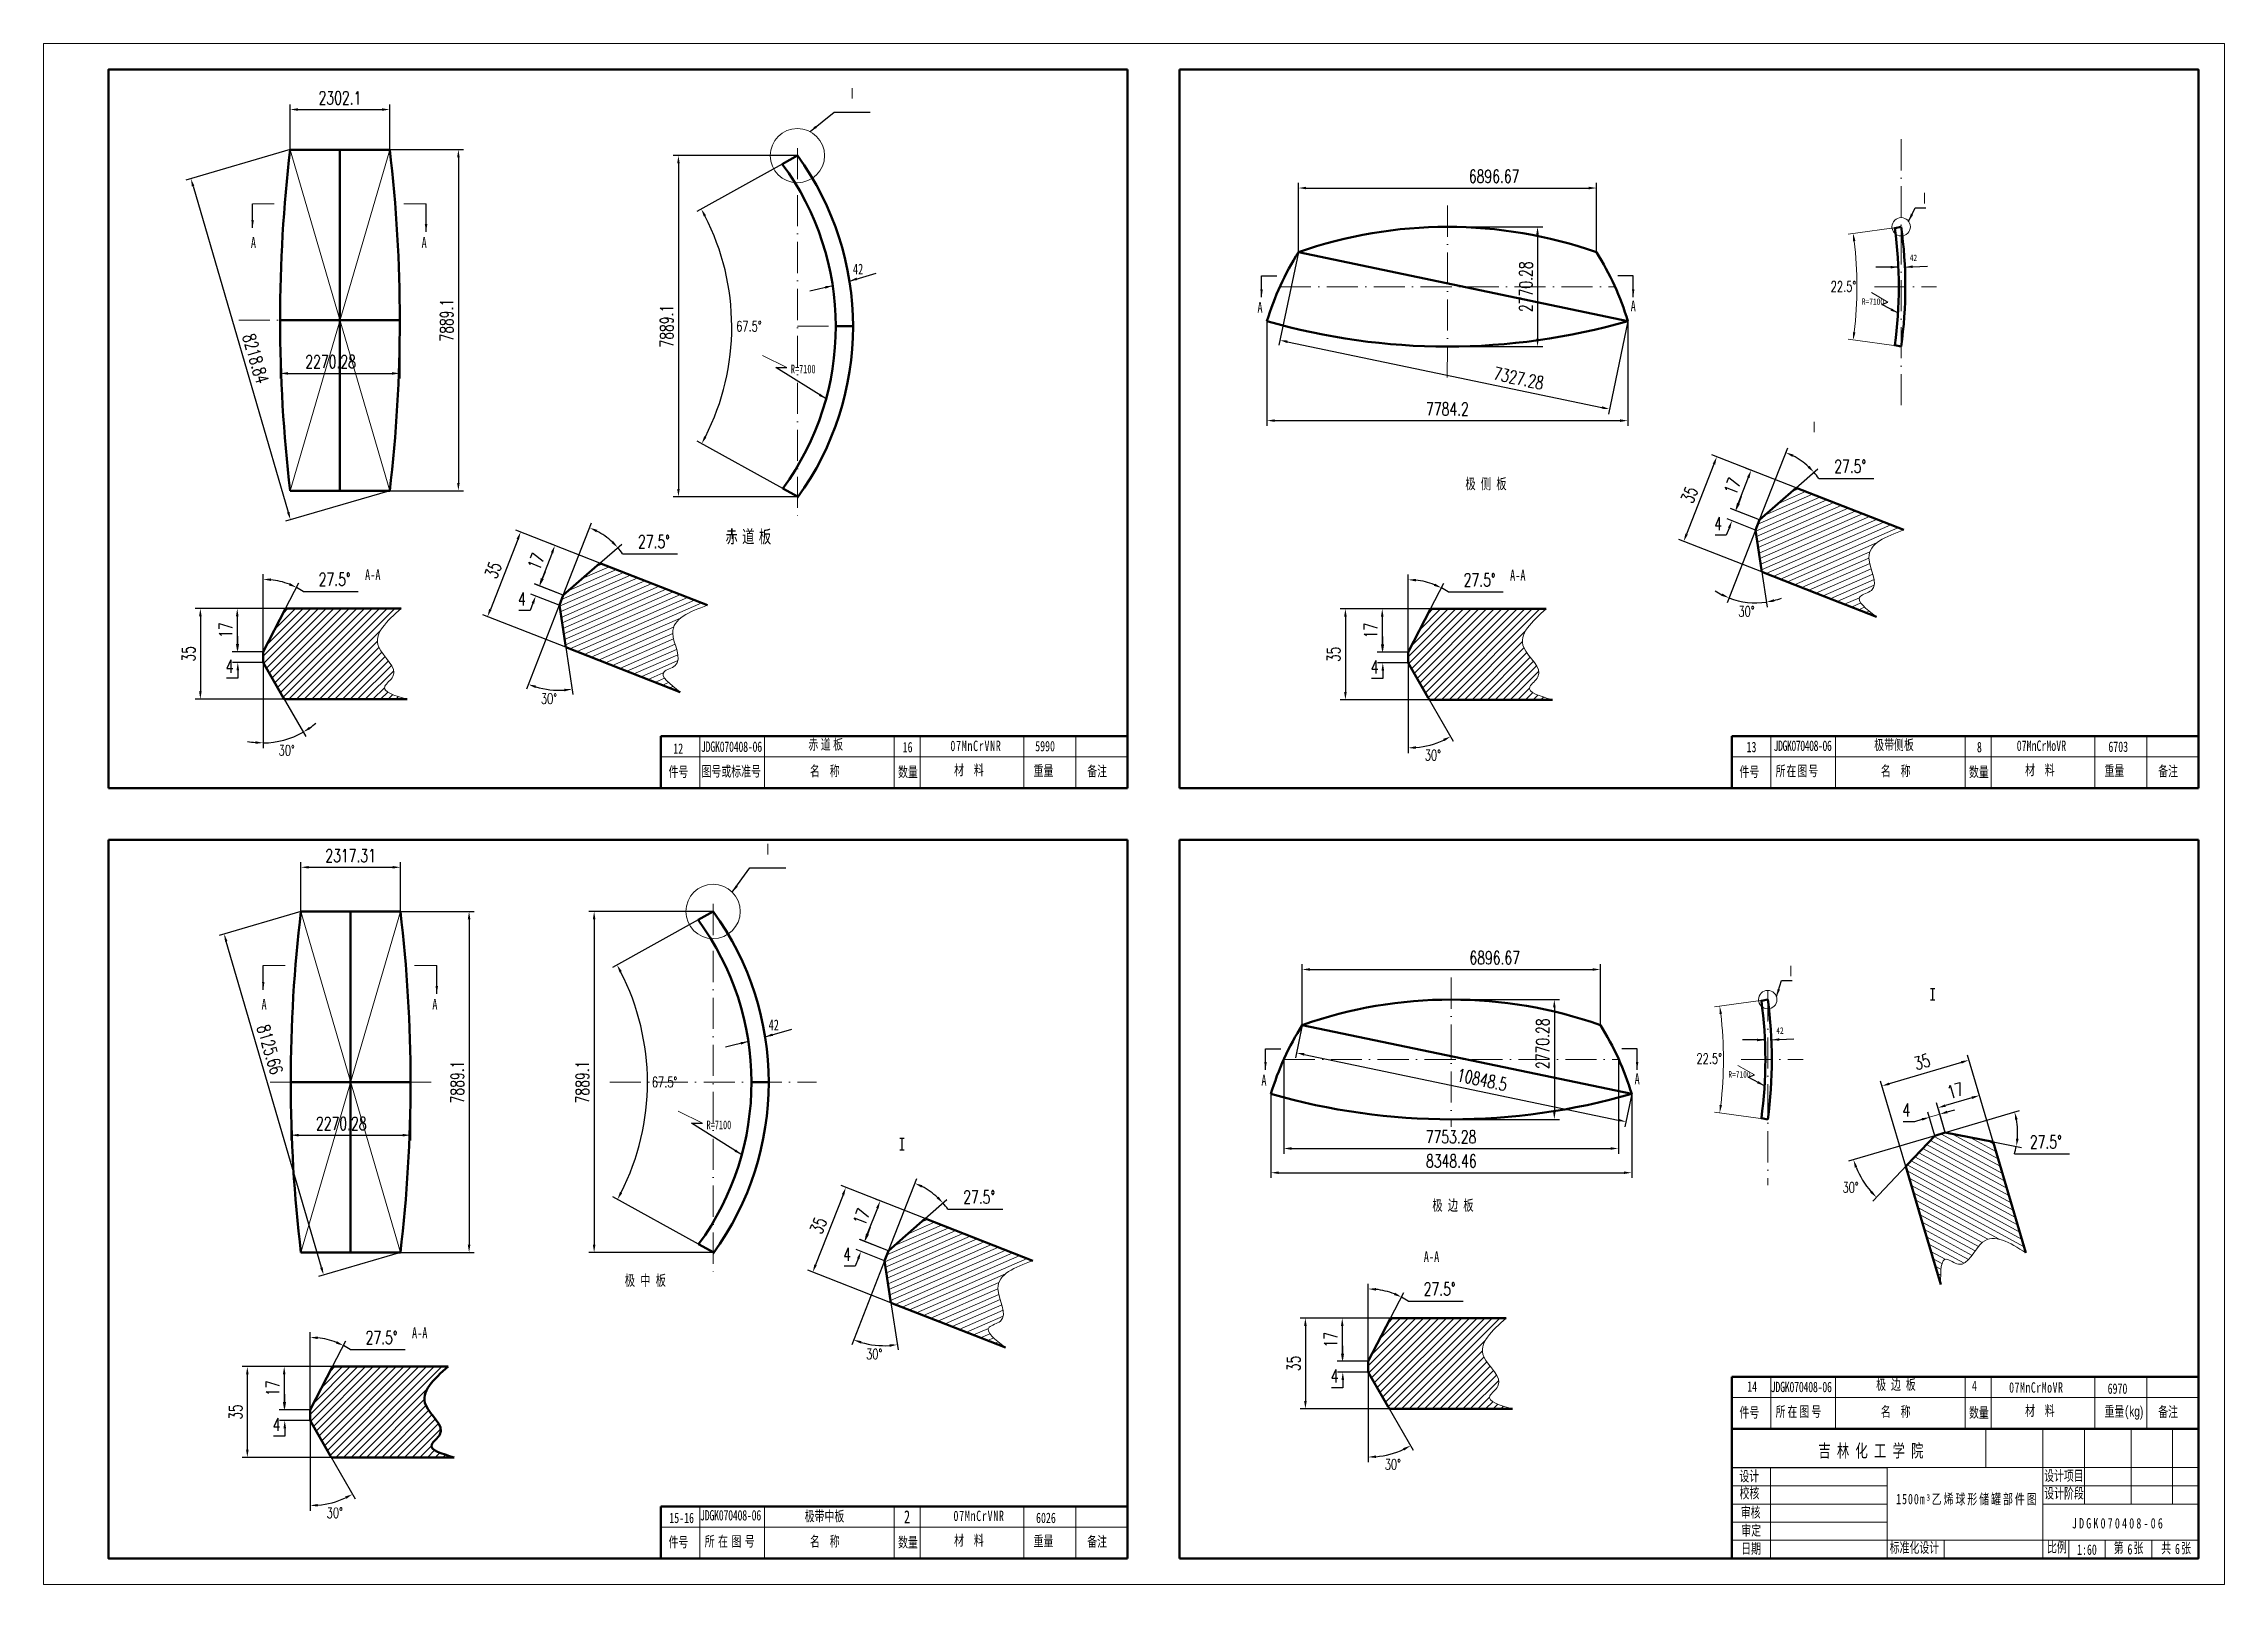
# Model space of a CAD drawing. Header units: inches. Extents: x 0 to 1540, y 0 to 594.
# Drawn here: x 0 to 841, y 0 to 594 of the extents above; entities that cross this region are included whole.
import ezdxf

# ---------------------------------------------------------------- set-up
doc = ezdxf.new("R2010")
doc.units = ezdxf.units.IN
doc.header["$MEASUREMENT"] = 0
doc.linetypes.add('ACAD_ISO10W100', pattern=[18, 12, -3, 0, -3])
doc.layers.get('0').update_dxf_attribs({"lineweight": 18})
doc.layers.get('Defpoints').update_dxf_attribs({"lineweight": 18})
for name, color, linetype, lineweight in [('图层1', 170, 'Continuous', 50), ('图层2', 80, 'ACAD_ISO10W100', 18), ('图层3', 240, 'Continuous', 18), ('文字', 7, 'Continuous', 18), ('轮廓线', 170, 'Continuous', 50)]:
    doc.layers.add(name, color=color, linetype=linetype, lineweight=lineweight)
doc.styles.get("Standard").update_dxf_attribs({"font": 'txt.shx', "width": 0.7, "height": 5, "bigfont": 'gbcbig.shx'})
doc.styles.add('技术说明', font='txt.shx', dxfattribs={"width": 0.7, "height": 5, "bigfont": 'gbcbig.shx'})
doc.styles.add('技术说明文字', font='txt.shx', dxfattribs={"width": 0.7, "height": 4})
doc.dimstyles.new('副本 ISO-25', dxfattribs={"dimtxt": 4, "dimasz": 3, "dimexe": 2, "dimexo": 0, "dimgap": 1, "dimtad": 2, "dimtih": 1, "dimtoh": 1, "dimdsep": 46, "dimtxsty": '技术说明文字', "dimcen": 0, "dimadec": 0, "dimazin": 0, "dimtfac": 1, "dimtmove": 0, "dimatfit": 3, "dimfxl": 0, "dimarcsym": 0})
doc.dimstyles.new('副本 Standard', dxfattribs={"dimtxt": 4, "dimasz": 3, "dimexe": 2, "dimexo": 0, "dimgap": 2, "dimtad": 1, "dimtoh": 1, "dimdec": 0, "dimzin": 0, "dimdsep": 46, "dimtxsty": 'Standard', "dimcen": 0, "dimadec": 0, "dimazin": 0, "dimtfac": 1, "dimtdec": 0, "dimtofl": 0, "dimtmove": 0, "dimatfit": 3, "dimfxl": 0, "dimtolj": 1, "dimtzin": 0, "dimarcsym": 0})

msp = doc.modelspace()

# ---------------------------------------------------------------- texts
at = {"attachment_point": 1}
for s, insert, char_height, width in [('{\\fSimSun|b0|i0|c134|p2;Ⅰ}', (309.779, 576.937), 4.16667, 5.60456), ('{\\fSimSun|b0|i0|c134|p2;Ⅰ}', (723.329, 536.53), 4.16667, 5.60456), ('{\\fSimSun|b0|i0|c134|p2;A}', (79.921, 519.414), 4.16667, 11.30696), ('{\\fSimSun|b0|i0|c134|p2;A}', (145.768, 519.414), 4.16667, 11.30696), ('{\\fSimSun|b0|i0|c134|p2;42}', (312.108, 509.164), 4.16667, 9.56455), ('{\\fSimSun|b0|i0|c134|p2;42}', (719.658, 512.678), 2.5, 6.32333), ('^I{\\fSimSun|b0|i0|c134|p2;A}', (468.105, 494.421), 4.16667, 3.84165), ('^I{\\fSimSun|b0|i0|c134|p2;A}', (612.04, 494.933), 4.16667, 3.84165), ('{\\fSimSun|b0|i0|c134|p2;R=7100}', (701.184, 495.8), 2.5, 6.03814), ('{\\fSimSun|b0|i0|c134|p2;R=7100}', (288.176, 470.225), 3.33333, 11.52755), ('{\\fSimSun|b0|i0|c134|p2;Ⅰ}', (680.757, 448.28), 4.16667, 5.60456), ('^I^I{\\fSimSun|b0|i0|c134|p2;极 侧 板}', (514.954, 426.413), 4.16667, 217.3939), ('{\\fSimSun|b0|i0|c134|p2;\\T1.35;赤道板}', (262.931, 406.453), 5, 218.38191), ('{\\fSimSun|b0|i0|c134|p2;Ⅰ}', (263.506, 407.193), 4.16667, 5.60456), ('{\\fSimSun|b0|i0|c134|p2;A-A}', (123.956, 391.347), 4.16667, 70.83213), ('{\\fSimSun|b0|i0|c134|p2;A-A}', (565.528, 391.171), 4.16667, 70.83213), ('{\\fSimSun|b0|i0|c134|p2;\\T0.95;JDGK070408-06}', (253.485, 324.955), 4, 38.63678), ('{\\fSimSun|b0|i0|c134|p2;\\T1.25;赤道板}', (294.928, 325.851), 4, 15.20471), ('{\\fSimSun|b0|i0|c134|p2;16}', (331.284, 324.783), 4, 4.56497), ('{\\fSimSun|b0|i0|c134|p2;5990}', (382.406, 325.168), 4, 9.99447), ('{\\fSimSun|b0|i0|c134|p2;13}', (656.723, 324.836), 4, 8.90204), ('{\\fSimSun|b0|i0|c134|p2;\\T0.9;JDGK070408-06}', (667.147, 325.325), 4, 38.63678), ('{\\fSimSun|b0|i0|c134|p2;极带侧板}', (705.96, 325.698), 4, 21.2977), ('{\\fSimSun|b0|i0|c134|p2;8}', (745.577, 324.79), 4, 6.20903), ('\\pt20;{\\fSimSun|b0|i0|c134|p2;07MnCrMoVR}', (760.92, 325.332), 4, 24.48516), ('{\\fSimSun|b0|i0|c134|p2;Ⅰ}', (277.268, 285.539), 4.16667, 5.60456), ('{\\fSimSun|b0|i0|c134|p2;Ⅰ}', (671.863, 238.598), 4.16667, 5.60456), ('{\\fSimSun|b0|i0|c134|p2;I}', (727.312, 229.973), 5, 14.35235), ('{\\fSimSun|b0|i0|c134|p2;A}', (84.045, 225.718), 4.16667, 11.30696), ('{\\fSimSun|b0|i0|c134|p2;A}', (149.892, 225.718), 4.16667, 11.30696), ('{\\fSimSun|b0|i0|c134|p2;42}', (279.597, 217.766), 4.16667, 9.56455), ('{\\fSimSun|b0|i0|c134|p2;42}', (668.193, 214.745), 2.5, 6.32333), ('^I{\\fSimSun|b0|i0|c134|p2;A}', (469.617, 196.489), 4.16667, 3.84165), ('^I{\\fSimSun|b0|i0|c134|p2;A}', (613.552, 197.001), 4.16667, 3.84165), ('{\\fSimSun|b0|i0|c134|p2;R=7100}', (649.718, 197.867), 2.5, 6.03814), ('{\\fSimSun|b0|i0|c134|p2;R=7100}', (255.664, 178.827), 3.33333, 11.52755), ('{\\fSimSun|b0|i0|c134|p2;I}', (329.856, 172.217), 5, 13.99426), ('{\\fSimSun|b0|i0|c134|p2;\\H1.042x;极 边 板}', (535.547, 148.265), 4, 22.30994), ('{\\fSimSun|b0|i0|c134|p2;A-A}', (532.256, 128.436), 4.16667, 15.08327), ('{\\fSimSun|b0|i0|c134|p2;极 中 板}', (224.098, 119.307), 4.16667, 181.98493), ('{\\fSimSun|b0|i0|c134|p2;A-A}', (142.064, 99.069), 4.16667, 70.83213), ('{\\fSimSun|b0|i0|c134|p2;14}', (656.977, 78.293), 4, 12.16926), ('{\\fSimSun|b0|i0|c134|p2;\\T0.95;JDGK070408-06}', (666.041, 78.112), 4, 38.63678), ('{\\fSimSun|b0|i0|c134|p2;极 边 板}', (706.713, 79.046), 4, 27.22222), ('{\\fSimSun|b0|i0|c134|p2;4}', (743.648, 78.527), 4, 5.92693), ('\\pt20;{\\fSimSun|b0|i0|c134|p2;\\T1.1;07MnCrMoVR}', (757.982, 77.919), 4, 24.48516), ('{\\fSimSun|b0|i0|c134|p2;6970}', (795.977, 77.463), 4, 9.28315), ('{\\fSimSun|b0|i0|c134|p2;3}', (726.088, 34.755), 2.5, 5.55409), ('{\\fSimSun|b0|i0|c134|p2;15-16}', (241.291, 27.635), 4, 9.9945), ('{\\fSimSun|b0|i0|c134|p2;\\T0.95;JDGK070408-06}', (253.134, 28.647), 4, 38.63678), ('{\\fSimSun|b0|i0|c134|p2;2}', (331.78, 28.555), 5, 3.70461), ('{\\fSimSun|b0|i0|c134|p2;6026}', (382.732, 27.658), 4, 6.59778), ('{\\fSimSun|b0|i0|c134|p2;\\T1.45;JDGK070408-06}', (782.206, 25.558), 4, 38.63678), ('{\\fSimSun|b0|i0|c134|p2;1:60}', (784.184, 15.383), 4, 8.6766), ('{\\fSimSun|b0|i0|c134|p2;6}', (803.621, 15.544), 4, 3.21012), ('{\\fSimSun|b0|i0|c134|p2;6}', (821.938, 15.712), 4, 1.83691)]:
    msp.add_mtext(s, dxfattribs=dict(at, insert=insert, char_height=char_height, width=width))
at = {"char_height": 4}
for s, insert, attachment_point, style in [('22.5°', (694.086, 500.365), 5, '技术说明文字'), ('22.5°', (642.309, 202.693), 5, '技术说明文字'), ('{\\fSimSun|b0|i0|c134|p2;比例}', (772.597, 16.326), 1, '技术说明')]:
    msp.add_mtext(s, dxfattribs=dict(at, insert=insert, attachment_point=attachment_point, style=style))
at = {"attachment_point": 1, "style": '技术说明'}
for s, insert, char_height, width in [('{\\fSimSun|b0|i0|c134|p2;12}', (242.834, 324.224), 4, 6.71603), ('{\\fSimSun|b0|i0|c134|p2;6703}', (796.251, 324.948), 4, 34.29004), ('{\\fSimSun|b0|i0|c134|p2;件号}', (240.988, 315.305), 4, 23.68178), ('\\pt28;{\\fSimSun|b0|i0|c134|p2;图号或标准号}', (253.716, 315.485), 4, 23.68178), ('{\\fSimSun|b0|i0|c134|p2;名  称}', (295.53, 315.615), 4, 16.18661), ('{\\fSimSun|b0|i0|c134|p2;数量}', (329.511, 315.235), 4, 14.10431), ('{\\fSimSun|b0|i0|c134|p2;材  料}', (351.129, 315.994), 4, 34.29004), ('{\\fSimSun|b0|i0|c134|p2;重量}', (381.747, 315.7), 4, 34.29004), ('{\\fSimSun|b0|i0|c134|p2;备注}', (402.474, 315.531), 4, 12.00903), ('{\\fSimSun|b0|i0|c134|p2;件号}', (653.988, 315.305), 4, 23.68178), ('\\pt28;{\\fSimSun|b0|i0|c134|p2;\\T1.1;所在图号}', (667.94, 315.621), 4, 23.68178), ('{\\fSimSun|b0|i0|c134|p2;名  称}', (708.53, 315.615), 4, 16.18661), ('{\\fSimSun|b0|i0|c134|p2;数量}', (742.511, 315.235), 4, 14.10431), ('{\\fSimSun|b0|i0|c134|p2;材  料}', (764.129, 315.994), 4, 34.29004), ('{\\fSimSun|b0|i0|c134|p2;重量}', (794.747, 315.7), 4, 34.29004), ('{\\fSimSun|b0|i0|c134|p2;备注}', (815.474, 315.531), 4, 12.00903), ('{\\fSimSun|b0|i0|c134|p2;件号}', (653.988, 68.305), 4, 23.68178), ('\\pt28;{\\fSimSun|b0|i0|c134|p2;\\T1.2;所在图号}', (667.94, 68.621), 4, 23.68178), ('{\\fSimSun|b0|i0|c134|p2;名  称}', (708.53, 68.615), 4, 16.18661), ('{\\fSimSun|b0|i0|c134|p2;数量}', (742.511, 68.235), 4, 14.10431), ('{\\fSimSun|b0|i0|c134|p2;材  料}', (764.129, 68.994), 4, 34.29004), ('{\\fSimSun|b0|i0|c134|p2;重量(\\fArial|b0|i0|c0|p32;kg)}', (794.747, 68.7), 4, 34.29004), ('{\\fSimSun|b0|i0|c134|p2;备注}', (815.474, 68.531), 4, 12.00903), ('{\\fSimSun|b0|i0|c134|p2;吉 林 化 工 学 院}', (684.398, 54.045), 5, 50.99774), ('\\T1.2;{\\fSimSun|b0|i0|c134|p2;1500m 乙烯球形储罐部件图}', (714.397, 34.896), 4, 58.70071), ('{\\fSimSun|b0|i0|c134|p2;极带中板}', (293.498, 28.337), 4, 16.18661), ('{\\fSimSun|b0|i0|c134|p2;件号}', (240.988, 18.305), 4, 23.68178), ('\\pt28;{\\fSimSun|b0|i0|c134|p2;\\T1.35;所在图号}', (254.94, 18.621), 4, 23.68178), ('{\\fSimSun|b0|i0|c134|p2;名  称}', (295.53, 18.615), 4, 16.18661), ('{\\fSimSun|b0|i0|c134|p2;数量}', (329.511, 18.235), 4, 14.10431), ('{\\fSimSun|b0|i0|c134|p2;材  料}', (351.129, 18.994), 4, 34.29004), ('{\\fSimSun|b0|i0|c134|p2;重量}', (381.747, 18.7), 4, 34.29004), ('{\\fSimSun|b0|i0|c134|p2;备注}', (402.474, 18.531), 4, 12.00903)]:
    msp.add_mtext(s, dxfattribs=dict(at, insert=insert, char_height=char_height, width=width))
at = {"layer": '文字', "char_height": 4, "attachment_point": 1, "style": '技术说明'}
for s, insert, width in [('{\\fSimSun|b0|i0|c134|p2;\\T1.15;07MnCrVNR}', (349.699, 325.276), 18.53793), ('{\\fSimSun|b0|i0|c134|p2;设计}', (653.967, 43.744), 16.8), ('{\\fSimSun|b0|i0|c134|p2;设计项目}', (771.484, 43.915), 15.76667), ('{\\fSimSun|b0|i0|c134|p2;校核}', (654.027, 37.193), 16.8), ('{\\fSimSun|b0|i0|c134|p2;设计阶段}', (771.507, 37.13), 25.26222), ('{\\fSimSun|b0|i0|c134|p2;\\T1.15;07MnCrVNR}', (350.895, 28.414), 18.53793), ('{\\fSimSun|b0|i0|c134|p2;审核}', (654.502, 29.799), 10.26065), ('{\\fSimSun|b0|i0|c134|p2;审定}', (654.669, 22.807), 10.26133), ('{\\fSimSun|b0|i0|c134|p2;日期}', (654.655, 15.828), 13.28344), ('{\\fSimSun|b0|i0|c134|p2;标准化设计}', (711.928, 16.204), 21.32267), ('{\\fSimSun|b0|i0|c134|p2;第  张}', (798.335, 16.101), 17.26044), ('{\\fSimSun|b0|i0|c134|p2;共  张}', (816.686, 16.005), 16.92727)]:
    msp.add_mtext(s, dxfattribs=dict(at, insert=insert, width=width))

# ---------------------------------------------------------------- blocks, each defined once
blk = doc.blocks.new('*D1')
at = {"color": 0, "lineweight": -2}
for p, q in [((95.1, 553.12), (95.1, 570.59)), ((98.1, 568.59), (130.47, 568.59)), ((133.47, 553.12), (133.47, 570.59))]:
    blk.add_line(p, q, dxfattribs=at)
at = {"color": 0}
for points in [[(98.1, 569.09), (98.1, 568.09), (95.1, 568.59)], [(130.47, 569.09), (130.47, 568.09), (133.47, 568.59)]]:
    blk.add_solid(points, dxfattribs=at)
at = {"layer": 'Defpoints', "color": 0}
for p in [(133.47, 568.59), (95.1, 553.12), (133.47, 553.12)]:
    blk.add_point(p, dxfattribs=at)
at = {"color": 0, "insert": (114.28, 573.09), "char_height": 5, "attachment_point": 5}
blk.add_mtext('\\A1;2302.1', dxfattribs=at)
blk = doc.blocks.new('*D2')
at = {"color": 0, "lineweight": -2}
for p, q in [((91.2, 487.37), (91.2, 464.86)), ((137.37, 487.37), (137.37, 464.86)), ((94.2, 466.86), (134.37, 466.86))]:
    blk.add_line(p, q, dxfattribs=at)
at = {"color": 0}
for points in [[(94.2, 467.36), (94.2, 466.36), (91.2, 466.86)], [(134.37, 467.36), (134.37, 466.36), (137.37, 466.86)]]:
    blk.add_solid(points, dxfattribs=at)
at = {"layer": 'Defpoints', "color": 0}
for p in [(91.2, 487.37), (137.37, 487.37), (137.37, 466.86)]:
    blk.add_point(p, dxfattribs=at)
at = {"color": 0, "insert": (110.68, 471.36), "char_height": 5, "attachment_point": 5}
blk.add_mtext('\\A1;2270.28', dxfattribs=at)
blk = doc.blocks.new('*D3')
at = {"color": 0, "lineweight": -2}
for p, q in [((133.47, 553.12), (161.95, 553.12)), ((159.95, 550.12), (159.95, 424.63)), ((133.47, 421.63), (161.95, 421.63))]:
    blk.add_line(p, q, dxfattribs=at)
at = {"color": 0}
for points in [[(159.45, 550.12), (160.45, 550.12), (159.95, 553.12)], [(159.45, 424.63), (160.45, 424.63), (159.95, 421.63)]]:
    blk.add_solid(points, dxfattribs=at)
at = {"layer": 'Defpoints', "color": 0}
for p in [(133.47, 553.12), (133.47, 421.63), (159.95, 421.63)]:
    blk.add_point(p, dxfattribs=at)
at = {"color": 0, "insert": (155.45, 487.37), "char_height": 5, "attachment_point": 5, "rotation": 90}
blk.add_mtext('\\A1;7889.1', dxfattribs=at)
blk = doc.blocks.new('*D4')
at = {"color": 0, "lineweight": -2}
for p, q in [((95.1, 553.12), (54.89, 541.38)), ((57.65, 539.06), (94.34, 413.34)), ((133.47, 421.63), (93.26, 409.9))]:
    blk.add_line(p, q, dxfattribs=at)
at = {"color": 0}
for points in [[(58.13, 539.2), (57.17, 538.92), (56.81, 541.94)], [(94.82, 413.48), (93.86, 413.2), (95.18, 410.46)]]:
    blk.add_solid(points, dxfattribs=at)
at = {"layer": 'Defpoints', "color": 0}
for p in [(95.1, 553.12), (133.47, 421.63), (95.18, 410.46)]:
    blk.add_point(p, dxfattribs=at)
at = {"color": 0, "insert": (81.74, 472.59), "char_height": 5, "attachment_point": 5, "rotation": 286.26765}
blk.add_mtext('\\A1;8218.84', dxfattribs=at)
blk = doc.blocks.new('*D5')
at = {"color": 0, "lineweight": -2}
for p, q in [((284.88, 547.58), (251.87, 529.26)), ((285.12, 422.55), (252.04, 440.74))]:
    blk.add_line(p, q, dxfattribs=at)
blk.add_arc((171.89, 484.85), 93.49, 333.0188, 27.20217, dxfattribs=at)
at = {"color": 0}
for points in [[(254.59, 527.35), (255.48, 527.82), (253.62, 530.23)], [(255.64, 442.2), (254.76, 442.67), (253.8, 439.78)]]:
    blk.add_solid(points, dxfattribs=at)
at = {"layer": 'Defpoints', "color": 0}
for p in [(284.88, 547.58), (290.7, 550.82), (264.08, 469.36), (285.12, 422.55), (290.96, 419.33)]:
    blk.add_point(p, dxfattribs=at)
at = {"color": 0, "insert": (271.98, 485.04), "char_height": 4, "attachment_point": 5, "style": '技术说明文字'}
blk.add_mtext('67.5°', dxfattribs=at)
blk = doc.blocks.new('*D6')
at = {"color": 0, "lineweight": -2}
for p, q in [((290.7, 550.82), (242.82, 550.82)), ((244.82, 547.82), (244.82, 422.33)), ((290.96, 419.33), (242.82, 419.33))]:
    blk.add_line(p, q, dxfattribs=at)
at = {"color": 0}
for points in [[(244.32, 547.82), (245.32, 547.82), (244.82, 550.82)], [(244.32, 422.33), (245.32, 422.33), (244.82, 419.33)]]:
    blk.add_solid(points, dxfattribs=at)
at = {"layer": 'Defpoints', "color": 0}
for p in [(290.7, 550.82), (244.82, 419.33), (290.96, 419.33)]:
    blk.add_point(p, dxfattribs=at)
at = {"color": 0, "insert": (240.32, 485.08), "char_height": 5, "attachment_point": 5, "rotation": 90}
blk.add_mtext('\\A1;7889.1', dxfattribs=at)
blk = doc.blocks.new('*D7')
at = {"color": 0, "lineweight": -2}
for p, q in [((93.32, 376.24), (58.45, 376.24)), ((60.45, 373.24), (60.45, 344.24)), ((92.83, 341.24), (58.45, 341.24))]:
    blk.add_line(p, q, dxfattribs=at)
at = {"color": 0}
for points in [[(59.95, 373.24), (60.95, 373.24), (60.45, 376.24)], [(59.95, 344.24), (60.95, 344.24), (60.45, 341.24)]]:
    blk.add_solid(points, dxfattribs=at)
at = {"layer": 'Defpoints', "color": 0}
for p in [(93.32, 376.24), (60.45, 341.24), (92.83, 341.24)]:
    blk.add_point(p, dxfattribs=at)
at = {"color": 0, "insert": (55.95, 358.74), "char_height": 5, "attachment_point": 5, "rotation": 90}
blk.add_mtext('\\A1;35', dxfattribs=at)
blk = doc.blocks.new('*D8')
at = {"color": 0, "lineweight": -2}
for p, q in [((74.88, 362.57), (74.88, 365.57)), ((84.65, 359.57), (72.88, 359.57)), ((84.65, 355.41), (72.88, 355.41)), ((74.88, 349.41), (70.54, 349.41)), ((74.88, 352.41), (74.88, 349.41))]:
    blk.add_line(p, q, dxfattribs=at)
at = {"color": 0}
for points in [[(74.38, 362.57), (75.38, 362.57), (74.88, 359.57)], [(74.38, 352.41), (75.38, 352.41), (74.88, 355.41)]]:
    blk.add_solid(points, dxfattribs=at)
at = {"layer": 'Defpoints', "color": 0}
for p in [(74.88, 355.41), (84.65, 359.57), (84.65, 355.41)]:
    blk.add_point(p, dxfattribs=at)
at = {"color": 0, "insert": (71.71, 353.91), "char_height": 5, "attachment_point": 5}
blk.add_mtext('\\A1;4', dxfattribs=at)
blk = doc.blocks.new('*D9')
at = {"color": 0, "lineweight": -2}
for p, q in [((76.06, 376.24), (72.67, 376.24)), ((74.67, 373.24), (74.67, 362.57)), ((84.65, 359.57), (72.67, 359.57))]:
    blk.add_line(p, q, dxfattribs=at)
at = {"color": 0}
for points in [[(74.17, 373.24), (75.17, 373.24), (74.67, 376.24)], [(74.17, 362.57), (75.17, 362.57), (74.67, 359.57)]]:
    blk.add_solid(points, dxfattribs=at)
at = {"layer": 'Defpoints', "color": 0}
for p in [(76.06, 376.24), (74.67, 359.57), (84.65, 359.57)]:
    blk.add_point(p, dxfattribs=at)
at = {"color": 0, "insert": (70.17, 367.91), "char_height": 5, "attachment_point": 5, "rotation": 90}
blk.add_mtext('\\A1;17', dxfattribs=at)
blk = doc.blocks.new('*D10')
at = {"color": 0, "lineweight": -2}
for p, q in [((84.65, 359.57), (84.65, 389.49)), ((93.32, 376.24), (98.46, 386.11)), ((100.12, 382.81), (121.33, 382.81))]:
    blk.add_line(p, q, dxfattribs=at)
for start, end in [(68.66138, 83.83862), (56.33862, 62.5)]:
    blk.add_arc((84.65, 359.57), 27.91, start, end, dxfattribs=at)
at = {"color": 0}
for points in [[(87.62, 386.83), (87.67, 387.82), (84.65, 387.49)], [(95.01, 386.03), (94.6, 385.12), (97.54, 384.33)]]:
    blk.add_solid(points, dxfattribs=at)
at = {"layer": 'Defpoints', "color": 0}
for p in [(89.09, 387.13), (93.32, 376.24), (84.65, 359.57), (84.65, 359.57), (84.65, 355.41)]:
    blk.add_point(p, dxfattribs=at)
at = {"color": 0, "insert": (112.23, 387.44), "char_height": 5, "attachment_point": 5}
blk.add_mtext('\\A1;27.5°', dxfattribs=at)
blk = doc.blocks.new('*D12')
at = {"color": 0, "lineweight": -2}
for p, q in [((214.55, 393.71), (182.08, 406.42)), ((182.85, 402.89), (172.28, 375.89)), ((201.34, 361.3), (169.33, 373.82))]:
    blk.add_line(p, q, dxfattribs=at)
at = {"color": 0}
for points in [[(182.38, 403.08), (183.31, 402.71), (183.94, 405.69)], [(171.82, 376.07), (172.75, 375.7), (171.19, 373.09)]]:
    blk.add_solid(points, dxfattribs=at)
at = {"layer": 'Defpoints', "color": 0}
for p in [(214.55, 393.71), (171.19, 373.09), (201.34, 361.3)]:
    blk.add_point(p, dxfattribs=at)
at = {"color": 0, "insert": (173.38, 391.03), "char_height": 5, "attachment_point": 5, "rotation": 68.63534}
blk.add_mtext('\\A1;35', dxfattribs=at)
blk = doc.blocks.new('*D13')
at = {"color": 0, "lineweight": -2}
for p, q in [((192.4, 387.71), (193.49, 390.5)), ((198.88, 377.47), (187.92, 381.76)), ((200.4, 381.35), (189.44, 385.64)), ((187.6, 375.44), (183.27, 375.44)), ((188.69, 378.24), (187.6, 375.44))]:
    blk.add_line(p, q, dxfattribs=at)
at = {"color": 0}
for points in [[(191.93, 387.89), (192.86, 387.52), (191.3, 384.91)], [(188.23, 378.42), (189.16, 378.06), (189.78, 381.03)]]:
    blk.add_solid(points, dxfattribs=at)
at = {"layer": 'Defpoints', "color": 0}
for p in [(189.78, 381.03), (200.4, 381.35), (198.88, 377.47)]:
    blk.add_point(p, dxfattribs=at)
at = {"color": 0, "insert": (184.43, 379.94), "char_height": 5, "attachment_point": 5}
blk.add_mtext('\\A1;4', dxfattribs=at)
blk = doc.blocks.new('*D11')
at = {"color": 0, "lineweight": -2}
for p, q in [((196.09, 397.72), (192.2, 387.78)), ((198.47, 400), (195.32, 401.24)), ((200.4, 381.35), (189.25, 385.72))]:
    blk.add_line(p, q, dxfattribs=at)
at = {"color": 0}
for points in [[(195.62, 397.9), (196.55, 397.53), (197.18, 400.51)], [(191.74, 387.96), (192.67, 387.6), (191.11, 384.99)]]:
    blk.add_solid(points, dxfattribs=at)
at = {"layer": 'Defpoints', "color": 0}
for p in [(198.47, 400), (191.11, 384.99), (200.4, 381.35)]:
    blk.add_point(p, dxfattribs=at)
at = {"color": 0, "insert": (189.95, 394.39), "char_height": 5, "attachment_point": 5, "rotation": 68.63534}
blk.add_mtext('\\A1;17', dxfattribs=at)
blk = doc.blocks.new('*D14')
at = {"color": 0, "lineweight": -2}
for p, q in [((200.4, 381.35), (211.3, 409.21)), ((214.55, 393.71), (222.93, 401.03)), ((223.27, 397.35), (244.49, 397.35))]:
    blk.add_line(p, q, dxfattribs=at)
for start, end in [(47.29672, 62.47396), (34.97396, 41.13534)]:
    blk.add_arc((200.4, 381.35), 27.91, start, end, dxfattribs=at)
at = {"color": 0}
for points in [[(213.09, 405.65), (213.51, 406.56), (210.57, 407.35)], [(219.69, 402.21), (218.97, 401.51), (221.42, 399.71)]]:
    blk.add_solid(points, dxfattribs=at)
at = {"layer": 'Defpoints', "color": 0}
for p in [(214.58, 405.39), (214.55, 393.71), (200.4, 381.35), (200.4, 381.35), (198.88, 377.47)]:
    blk.add_point(p, dxfattribs=at)
at = {"color": 0, "insert": (235.38, 401.99), "char_height": 5, "attachment_point": 5}
blk.add_mtext('\\A1;27.5°', dxfattribs=at)
blk = doc.blocks.new('*D15')
at = {"color": 0, "lineweight": -2}
for p, q in [((198.88, 377.47), (186.23, 345.11)), ((201.21, 362.13), (204.1, 343.12))]:
    blk.add_line(p, q, dxfattribs=at)
blk.add_arc((198.88, 377.47), 32.75, 253.88606, 273.38461, dxfattribs=at)
at = {"color": 0}
for points in [[(189.64, 345.54), (189.96, 346.48), (186.95, 346.97)], [(200.77, 345.28), (200.87, 344.28), (203.8, 345.1)]]:
    blk.add_solid(points, dxfattribs=at)
at = {"layer": 'Defpoints', "color": 0}
for p in [(200.4, 381.35), (198.88, 377.47), (198.88, 377.47), (201.21, 362.13), (192.43, 345.37)]:
    blk.add_point(p, dxfattribs=at)
at = {"color": 0, "insert": (194.87, 341.47), "char_height": 4, "attachment_point": 5, "style": '技术说明文字'}
blk.add_mtext('30°', dxfattribs=at)
blk = doc.blocks.new('*D18')
at = {"color": 0, "lineweight": -2}
for p, q in [((95.32, 193.68), (95.32, 171.17)), ((141.49, 193.68), (141.49, 171.17)), ((98.32, 173.17), (138.49, 173.17))]:
    blk.add_line(p, q, dxfattribs=at)
at = {"color": 0}
for points in [[(98.32, 173.67), (98.32, 172.67), (95.32, 173.17)], [(138.49, 173.67), (138.49, 172.67), (141.49, 173.17)]]:
    blk.add_solid(points, dxfattribs=at)
at = {"layer": 'Defpoints', "color": 0}
for p in [(95.32, 193.68), (141.49, 193.68), (141.49, 173.17)]:
    blk.add_point(p, dxfattribs=at)
at = {"color": 0, "insert": (114.81, 177.67), "char_height": 5, "attachment_point": 5}
blk.add_mtext('\\A1;2270.28', dxfattribs=at)
blk = doc.blocks.new('*D19')
at = {"color": 0, "lineweight": -2}
for p, q in [((137.59, 259.42), (166.07, 259.42)), ((164.07, 256.42), (164.07, 130.94)), ((137.59, 127.94), (166.07, 127.94))]:
    blk.add_line(p, q, dxfattribs=at)
at = {"color": 0}
for points in [[(163.57, 256.42), (164.57, 256.42), (164.07, 259.42)], [(163.57, 130.94), (164.57, 130.94), (164.07, 127.94)]]:
    blk.add_solid(points, dxfattribs=at)
at = {"layer": 'Defpoints', "color": 0}
for p in [(137.59, 259.42), (137.59, 127.94), (164.07, 127.94)]:
    blk.add_point(p, dxfattribs=at)
at = {"color": 0, "insert": (159.57, 193.68), "char_height": 5, "attachment_point": 5, "rotation": 90}
blk.add_mtext('\\A1;7889.1', dxfattribs=at)
blk = doc.blocks.new('*D20')
at = {"color": 0, "lineweight": -2}
for p, q in [((252.36, 256.18), (219.36, 237.86)), ((252.61, 131.15), (219.53, 149.35))]:
    blk.add_line(p, q, dxfattribs=at)
blk.add_arc((139.38, 193.45), 93.49, 333.0188, 27.20217, dxfattribs=at)
at = {"color": 0}
for points in [[(222.08, 235.95), (222.97, 236.42), (221.11, 238.83)], [(223.13, 150.8), (222.25, 151.27), (221.28, 148.38)]]:
    blk.add_solid(points, dxfattribs=at)
at = {"layer": 'Defpoints', "color": 0}
for p in [(252.36, 256.18), (258.19, 259.42), (231.57, 177.97), (252.61, 131.15), (258.45, 127.94)]:
    blk.add_point(p, dxfattribs=at)
at = {"color": 0, "insert": (239.47, 193.64), "char_height": 4, "attachment_point": 5, "style": '技术说明文字'}
blk.add_mtext('67.5°', dxfattribs=at)
blk = doc.blocks.new('*D21')
at = {"color": 0, "lineweight": -2}
for p, q in [((258.19, 259.42), (210.31, 259.42)), ((212.31, 256.42), (212.31, 130.94)), ((258.45, 127.94), (210.31, 127.94))]:
    blk.add_line(p, q, dxfattribs=at)
at = {"color": 0}
for points in [[(211.81, 256.42), (212.81, 256.42), (212.31, 259.42)], [(211.81, 130.94), (212.81, 130.94), (212.31, 127.94)]]:
    blk.add_solid(points, dxfattribs=at)
at = {"layer": 'Defpoints', "color": 0}
for p in [(258.19, 259.42), (212.31, 127.94), (258.45, 127.94)]:
    blk.add_point(p, dxfattribs=at)
at = {"color": 0, "insert": (207.81, 193.68), "char_height": 5, "attachment_point": 5, "rotation": 90}
blk.add_mtext('\\A1;7889.1', dxfattribs=at)
blk = doc.blocks.new('*D22')
at = {"color": 0, "lineweight": -2}
for p, q in [((111.43, 83.96), (76.56, 83.96)), ((78.56, 80.96), (78.56, 51.96)), ((110.94, 48.96), (76.56, 48.96))]:
    blk.add_line(p, q, dxfattribs=at)
at = {"color": 0}
for points in [[(78.06, 80.96), (79.06, 80.96), (78.56, 83.96)], [(78.06, 51.96), (79.06, 51.96), (78.56, 48.96)]]:
    blk.add_solid(points, dxfattribs=at)
at = {"layer": 'Defpoints', "color": 0}
for p in [(111.43, 83.96), (78.56, 48.96), (110.94, 48.96)]:
    blk.add_point(p, dxfattribs=at)
at = {"color": 0, "insert": (74.06, 66.46), "char_height": 5, "attachment_point": 5, "rotation": 90}
blk.add_mtext('\\A1;35', dxfattribs=at)
blk = doc.blocks.new('*D23')
at = {"color": 0, "lineweight": -2}
for p, q in [((102.76, 67.3), (90.99, 67.3)), ((92.99, 70.3), (92.99, 73.3)), ((102.76, 63.13), (90.99, 63.13)), ((92.99, 60.13), (92.99, 57.13)), ((92.99, 57.13), (88.65, 57.13))]:
    blk.add_line(p, q, dxfattribs=at)
at = {"color": 0}
for points in [[(92.49, 70.3), (93.49, 70.3), (92.99, 67.3)], [(92.49, 60.13), (93.49, 60.13), (92.99, 63.13)]]:
    blk.add_solid(points, dxfattribs=at)
at = {"layer": 'Defpoints', "color": 0}
for p in [(102.76, 67.3), (92.99, 63.13), (102.76, 63.13)]:
    blk.add_point(p, dxfattribs=at)
at = {"color": 0, "insert": (89.82, 61.63), "char_height": 5, "attachment_point": 5}
blk.add_mtext('\\A1;4', dxfattribs=at)
blk = doc.blocks.new('*D16')
at = {"color": 0, "lineweight": -2}
for p, q in [((94.16, 83.96), (90.78, 83.96)), ((92.78, 80.96), (92.78, 70.3)), ((102.76, 67.3), (90.78, 67.3))]:
    blk.add_line(p, q, dxfattribs=at)
at = {"color": 0}
for points in [[(92.28, 80.96), (93.28, 80.96), (92.78, 83.96)], [(92.28, 70.3), (93.28, 70.3), (92.78, 67.3)]]:
    blk.add_solid(points, dxfattribs=at)
at = {"layer": 'Defpoints', "color": 0}
for p in [(94.16, 83.96), (92.78, 67.3), (102.76, 67.3)]:
    blk.add_point(p, dxfattribs=at)
at = {"color": 0, "insert": (88.28, 75.63), "char_height": 5, "attachment_point": 5, "rotation": 90}
blk.add_mtext('\\A1;17', dxfattribs=at)
blk = doc.blocks.new('*D24')
at = {"color": 0, "lineweight": -2}
for p, q in [((102.76, 67.3), (102.76, 97.21)), ((111.43, 83.96), (116.57, 93.83)), ((118.23, 90.53), (139.44, 90.53))]:
    blk.add_line(p, q, dxfattribs=at)
for start, end in [(68.66138, 83.83862), (56.33862, 62.5)]:
    blk.add_arc((102.76, 67.3), 27.91, start, end, dxfattribs=at)
at = {"color": 0}
for points in [[(105.73, 94.55), (105.78, 95.55), (102.76, 95.21)], [(113.12, 93.75), (112.71, 92.84), (115.64, 92.05)]]:
    blk.add_solid(points, dxfattribs=at)
at = {"layer": 'Defpoints', "color": 0}
for p in [(107.2, 94.85), (111.43, 83.96), (102.76, 67.3), (102.76, 67.3), (102.76, 63.13)]:
    blk.add_point(p, dxfattribs=at)
at = {"color": 0, "insert": (130.33, 95.17), "char_height": 5, "attachment_point": 5}
blk.add_mtext('\\A1;27.5°', dxfattribs=at)
blk = doc.blocks.new('*D25')
at = {"color": 0, "lineweight": -2}
for p, q in [((102.76, 63.13), (102.76, 28.38)), ((110.52, 49.69), (120.13, 33.04))]:
    blk.add_line(p, q, dxfattribs=at)
blk.add_arc((102.76, 63.13), 32.75, 275.25073, 294.74927, dxfattribs=at)
at = {"color": 0}
for points in [[(116.24, 33.83), (116.7, 32.95), (119.13, 34.77)], [(105.78, 30.02), (105.73, 31.02), (102.76, 30.38)]]:
    blk.add_solid(points, dxfattribs=at)
at = {"layer": 'Defpoints', "color": 0}
for p in [(102.76, 67.3), (102.76, 63.13), (102.76, 63.13), (110.52, 49.69), (108.44, 30.88)]:
    blk.add_point(p, dxfattribs=at)
at = {"color": 0, "insert": (112.28, 27.57), "char_height": 4, "attachment_point": 5, "style": '技术说明文字'}
blk.add_mtext('30°', dxfattribs=at)
blk = doc.blocks.new('*D26')
at = {"color": 0, "lineweight": -2}
for p, q in [((339.98, 141.01), (307.51, 153.72)), ((308.28, 150.19), (297.71, 123.19)), ((326.77, 108.6), (294.76, 121.12))]:
    blk.add_line(p, q, dxfattribs=at)
at = {"color": 0}
for points in [[(307.81, 150.38), (308.74, 150.01), (309.37, 152.99)], [(297.25, 123.37), (298.18, 123), (296.62, 120.39)]]:
    blk.add_solid(points, dxfattribs=at)
at = {"layer": 'Defpoints', "color": 0}
for p in [(339.98, 141.01), (296.62, 120.39), (326.77, 108.6)]:
    blk.add_point(p, dxfattribs=at)
at = {"color": 0, "insert": (298.8, 138.33), "char_height": 5, "attachment_point": 5, "rotation": 68.63534}
blk.add_mtext('\\A1;35', dxfattribs=at)
blk = doc.blocks.new('*D27')
at = {"color": 0, "lineweight": -2}
for p, q in [((317.82, 135.01), (318.92, 137.8)), ((324.31, 124.77), (313.35, 129.06)), ((325.83, 128.65), (314.87, 132.94)), ((313.03, 122.74), (308.69, 122.74)), ((314.12, 125.54), (313.03, 122.74))]:
    blk.add_line(p, q, dxfattribs=at)
at = {"color": 0}
for points in [[(317.36, 135.19), (318.29, 134.82), (316.73, 132.21)], [(313.65, 125.72), (314.59, 125.36), (315.21, 128.33)]]:
    blk.add_solid(points, dxfattribs=at)
at = {"layer": 'Defpoints', "color": 0}
for p in [(315.21, 128.33), (325.83, 128.65), (324.31, 124.77)]:
    blk.add_point(p, dxfattribs=at)
at = {"color": 0, "insert": (309.86, 127.24), "char_height": 5, "attachment_point": 5}
blk.add_mtext('\\A1;4', dxfattribs=at)
blk = doc.blocks.new('*D17')
at = {"color": 0, "lineweight": -2}
for p, q in [((321.52, 145.02), (317.63, 135.08)), ((323.9, 147.3), (320.75, 148.54)), ((325.83, 128.65), (314.67, 133.02))]:
    blk.add_line(p, q, dxfattribs=at)
at = {"color": 0}
for points in [[(321.05, 145.2), (321.98, 144.83), (322.61, 147.81)], [(317.16, 135.26), (318.1, 134.9), (316.54, 132.29)]]:
    blk.add_solid(points, dxfattribs=at)
at = {"layer": 'Defpoints', "color": 0}
for p in [(323.9, 147.3), (316.54, 132.29), (325.83, 128.65)]:
    blk.add_point(p, dxfattribs=at)
at = {"color": 0, "insert": (315.38, 141.69), "char_height": 5, "attachment_point": 5, "rotation": 68.63534}
blk.add_mtext('\\A1;17', dxfattribs=at)
blk = doc.blocks.new('*D28')
at = {"color": 0, "lineweight": -2}
for p, q in [((325.83, 128.65), (336.73, 156.51)), ((339.98, 141.01), (348.36, 148.33)), ((348.7, 144.65), (369.92, 144.65))]:
    blk.add_line(p, q, dxfattribs=at)
for start, end in [(47.29672, 62.47396), (34.97396, 41.13534)]:
    blk.add_arc((325.83, 128.65), 27.91, start, end, dxfattribs=at)
at = {"color": 0}
for points in [[(338.52, 152.95), (338.94, 153.86), (336, 154.64)], [(345.12, 149.51), (344.4, 148.81), (346.85, 147.01)]]:
    blk.add_solid(points, dxfattribs=at)
at = {"layer": 'Defpoints', "color": 0}
for p in [(340.01, 152.69), (339.98, 141.01), (325.83, 128.65), (325.83, 128.65), (324.31, 124.77)]:
    blk.add_point(p, dxfattribs=at)
at = {"color": 0, "insert": (360.81, 149.29), "char_height": 5, "attachment_point": 5}
blk.add_mtext('\\A1;27.5°', dxfattribs=at)
blk = doc.blocks.new('*D29')
at = {"color": 0, "lineweight": -2}
for p, q in [((324.31, 124.77), (311.65, 92.41)), ((326.64, 109.43), (329.53, 90.42))]:
    blk.add_line(p, q, dxfattribs=at)
blk.add_arc((324.31, 124.77), 32.75, 253.88606, 273.38461, dxfattribs=at)
at = {"color": 0}
for points in [[(315.06, 92.84), (315.38, 93.78), (312.38, 94.27)], [(326.19, 92.58), (326.3, 91.58), (329.23, 92.4)]]:
    blk.add_solid(points, dxfattribs=at)
at = {"layer": 'Defpoints', "color": 0}
for p in [(325.83, 128.65), (324.31, 124.77), (324.31, 124.77), (326.64, 109.43), (317.86, 92.67)]:
    blk.add_point(p, dxfattribs=at)
at = {"color": 0, "insert": (320.3, 88.77), "char_height": 4, "attachment_point": 5, "style": '技术说明文字'}
blk.add_mtext('30°', dxfattribs=at)
blk = doc.blocks.new('*D30')
at = {"color": 0, "lineweight": -2}
for p, q in [((99.22, 259.42), (67.68, 250.22)), ((107.13, 122.17), (70.44, 247.9)), ((137.59, 127.94), (106.05, 118.73))]:
    blk.add_line(p, q, dxfattribs=at)
at = {"color": 0}
for points in [[(70.92, 248.04), (69.96, 247.76), (69.6, 250.78)], [(107.61, 122.31), (106.65, 122.03), (107.97, 119.29)]]:
    blk.add_solid(points, dxfattribs=at)
at = {"layer": 'Defpoints', "color": 0}
for p in [(99.22, 259.42), (69.6, 250.78), (137.59, 127.94)]:
    blk.add_point(p, dxfattribs=at)
at = {"color": 0, "insert": (87.29, 206.24), "char_height": 5, "attachment_point": 5, "rotation": 286.26765}
blk.add_mtext('\\A1;8125.66', dxfattribs=at)
blk = doc.blocks.new('*D32')
at = {"color": 0, "lineweight": -2}
for p, q in [((485.39, 215.63), (485.39, 239.06)), ((488.39, 237.06), (597.34, 237.06)), ((600.34, 215.63), (600.34, 239.06))]:
    blk.add_line(p, q, dxfattribs=at)
at = {"color": 0}
for points in [[(488.39, 237.56), (488.39, 236.56), (485.39, 237.06)], [(597.34, 237.56), (597.34, 236.56), (600.34, 237.06)]]:
    blk.add_solid(points, dxfattribs=at)
at = {"layer": 'Defpoints', "color": 0}
for p in [(600.34, 237.06), (485.39, 215.63), (600.34, 215.63)]:
    blk.add_point(p, dxfattribs=at)
at = {"color": 0, "insert": (559.6, 241.56), "char_height": 5, "attachment_point": 5}
blk.add_mtext('\\A1;6896.67', dxfattribs=at)
blk = doc.blocks.new('*D33')
at = {"color": 0, "lineweight": -2}
for p, q in [((473.3, 189.09), (473.3, 156.7)), ((612.44, 189.09), (612.44, 156.7)), ((476.3, 158.7), (609.44, 158.7))]:
    blk.add_line(p, q, dxfattribs=at)
at = {"color": 0}
for points in [[(476.3, 159.2), (476.3, 158.2), (473.3, 158.7)], [(609.44, 159.2), (609.44, 158.2), (612.44, 158.7)]]:
    blk.add_solid(points, dxfattribs=at)
at = {"layer": 'Defpoints', "color": 0}
for p in [(473.3, 189.09), (612.44, 189.09), (612.44, 158.7)]:
    blk.add_point(p, dxfattribs=at)
at = {"color": 0, "insert": (542.87, 163.2), "char_height": 5, "attachment_point": 5}
blk.add_mtext('\\A1;8348.46', dxfattribs=at)
blk = doc.blocks.new('*D34')
at = {"color": 0, "lineweight": -2}
for p, q in [((485.39, 215.63), (482.75, 202.98)), ((486.1, 204.32), (607.27, 179)), ((612.44, 189.09), (609.79, 176.43))]:
    blk.add_line(p, q, dxfattribs=at)
at = {"color": 0}
for points in [[(486.2, 204.81), (485.99, 203.83), (483.16, 204.94)], [(607.37, 179.49), (607.16, 178.52), (610.2, 178.39)]]:
    blk.add_solid(points, dxfattribs=at)
at = {"layer": 'Defpoints', "color": 0}
for p in [(485.39, 215.63), (612.44, 189.09), (610.2, 178.39)]:
    blk.add_point(p, dxfattribs=at)
at = {"color": 0, "insert": (554.76, 194.57), "char_height": 5, "attachment_point": 5, "rotation": 348.19803}
blk.add_mtext('\\A1;10848.5', dxfattribs=at)
blk = doc.blocks.new('*D35')
at = {"color": 0, "lineweight": -2}
for p, q in [((542.87, 225.45), (584.6, 225.45)), ((582.6, 222.45), (582.6, 182.28)), ((542.87, 179.28), (584.6, 179.28))]:
    blk.add_line(p, q, dxfattribs=at)
at = {"color": 0}
for points in [[(582.1, 222.45), (583.1, 222.45), (582.6, 225.45)], [(582.1, 182.28), (583.1, 182.28), (582.6, 179.28)]]:
    blk.add_solid(points, dxfattribs=at)
at = {"layer": 'Defpoints', "color": 0}
for p in [(542.87, 225.45), (542.87, 179.28), (582.6, 179.28)]:
    blk.add_point(p, dxfattribs=at)
at = {"color": 0, "insert": (578.1, 208.44), "char_height": 5, "attachment_point": 5, "rotation": 90}
blk.add_mtext('\\A1;2770.28', dxfattribs=at)
blk = doc.blocks.new('*D36')
at = {"color": 0, "lineweight": -2}
for p, q in [((478.26, 202.36), (478.26, 166.04)), ((607.29, 202.77), (607.29, 166.04)), ((481.26, 168.04), (604.29, 168.04))]:
    blk.add_line(p, q, dxfattribs=at)
at = {"color": 0}
for points in [[(481.26, 168.54), (481.26, 167.54), (478.26, 168.04)], [(604.29, 168.54), (604.29, 167.54), (607.29, 168.04)]]:
    blk.add_solid(points, dxfattribs=at)
at = {"layer": 'Defpoints', "color": 0}
for p in [(478.26, 202.36), (607.29, 202.77), (607.29, 168.04)]:
    blk.add_point(p, dxfattribs=at)
at = {"color": 0, "insert": (542.77, 172.54), "char_height": 5, "attachment_point": 5}
blk.add_mtext('\\A1;7753.28', dxfattribs=at)
blk = doc.blocks.new('*D38')
at = {"color": 0, "lineweight": -2}
for p, q in [((519.47, 102.66), (484.6, 102.66)), ((486.6, 99.66), (486.6, 70.66)), ((518.97, 67.66), (484.6, 67.66))]:
    blk.add_line(p, q, dxfattribs=at)
at = {"color": 0}
for points in [[(486.1, 99.66), (487.1, 99.66), (486.6, 102.66)], [(486.1, 70.66), (487.1, 70.66), (486.6, 67.66)]]:
    blk.add_solid(points, dxfattribs=at)
at = {"layer": 'Defpoints', "color": 0}
for p in [(519.47, 102.66), (486.6, 67.66), (518.97, 67.66)]:
    blk.add_point(p, dxfattribs=at)
at = {"color": 0, "insert": (482.1, 85.16), "char_height": 5, "attachment_point": 5, "rotation": 90}
blk.add_mtext('\\A1;35', dxfattribs=at)
blk = doc.blocks.new('*D39')
at = {"color": 0, "lineweight": -2}
for p, q in [((510.79, 85.99), (499.02, 85.99)), ((501.02, 88.99), (501.02, 91.99)), ((501.02, 75.82), (496.69, 75.82)), ((510.79, 81.82), (499.02, 81.82)), ((501.02, 78.82), (501.02, 75.82))]:
    blk.add_line(p, q, dxfattribs=at)
at = {"color": 0}
for points in [[(500.52, 88.99), (501.52, 88.99), (501.02, 85.99)], [(500.52, 78.82), (501.52, 78.82), (501.02, 81.82)]]:
    blk.add_solid(points, dxfattribs=at)
at = {"layer": 'Defpoints', "color": 0}
for p in [(510.79, 85.99), (501.02, 81.82), (510.79, 81.82)]:
    blk.add_point(p, dxfattribs=at)
at = {"color": 0, "insert": (497.86, 80.32), "char_height": 5, "attachment_point": 5}
blk.add_mtext('\\A1;4', dxfattribs=at)
blk = doc.blocks.new('*D37')
at = {"color": 0, "lineweight": -2}
for p, q in [((502.2, 102.66), (498.81, 102.66)), ((500.81, 99.66), (500.81, 88.99)), ((510.79, 85.99), (498.81, 85.99))]:
    blk.add_line(p, q, dxfattribs=at)
at = {"color": 0}
for points in [[(500.31, 99.66), (501.31, 99.66), (500.81, 102.66)], [(500.31, 88.99), (501.31, 88.99), (500.81, 85.99)]]:
    blk.add_solid(points, dxfattribs=at)
at = {"layer": 'Defpoints', "color": 0}
for p in [(502.2, 102.66), (500.81, 85.99), (510.79, 85.99)]:
    blk.add_point(p, dxfattribs=at)
at = {"color": 0, "insert": (496.31, 94.32), "char_height": 5, "attachment_point": 5, "rotation": 90}
blk.add_mtext('\\A1;17', dxfattribs=at)
blk = doc.blocks.new('*D40')
at = {"color": 0, "lineweight": -2}
for p, q in [((510.79, 85.99), (510.79, 115.9)), ((519.47, 102.66), (524.61, 112.52)), ((526.27, 109.22), (547.48, 109.22))]:
    blk.add_line(p, q, dxfattribs=at)
for start, end in [(68.66138, 83.83862), (56.33862, 62.5)]:
    blk.add_arc((510.79, 85.99), 27.91, start, end, dxfattribs=at)
at = {"color": 0}
for points in [[(513.76, 113.24), (513.82, 114.24), (510.79, 113.9)], [(521.16, 112.44), (520.74, 111.53), (523.68, 110.75)]]:
    blk.add_solid(points, dxfattribs=at)
at = {"layer": 'Defpoints', "color": 0}
for p in [(515.24, 113.55), (519.47, 102.66), (510.79, 85.99), (510.79, 85.99), (510.79, 81.82)]:
    blk.add_point(p, dxfattribs=at)
at = {"color": 0, "insert": (538.37, 113.86), "char_height": 5, "attachment_point": 5}
blk.add_mtext('\\A1;27.5°', dxfattribs=at)
blk = doc.blocks.new('*D41')
at = {"color": 0, "lineweight": -2}
for p, q in [((510.79, 81.82), (510.79, 47.08)), ((518.55, 68.39), (528.17, 51.73))]:
    blk.add_line(p, q, dxfattribs=at)
blk.add_arc((510.79, 81.82), 32.75, 275.25073, 294.74927, dxfattribs=at)
at = {"color": 0}
for points in [[(524.27, 52.53), (524.73, 51.64), (527.17, 53.46)], [(513.81, 48.72), (513.77, 49.71), (510.79, 49.08)]]:
    blk.add_solid(points, dxfattribs=at)
at = {"layer": 'Defpoints', "color": 0}
for p in [(510.79, 85.99), (510.79, 81.82), (510.79, 81.82), (518.55, 68.39), (516.48, 49.57)]:
    blk.add_point(p, dxfattribs=at)
at = {"color": 0, "insert": (520.32, 46.27), "char_height": 4, "attachment_point": 5, "style": '技术说明文字'}
blk.add_mtext('30°', dxfattribs=at)
blk = doc.blocks.new('*D43')
at = {"color": 0, "lineweight": -2}
for p, q in [((751.81, 170.58), (741.89, 204.01)), ((718.11, 161.11), (708.34, 194.06)), ((739.59, 201.24), (711.78, 193))]:
    blk.add_line(p, q, dxfattribs=at)
at = {"color": 0}
for points in [[(739.44, 201.72), (739.73, 200.76), (742.46, 202.1)], [(711.64, 193.48), (711.93, 192.52), (708.91, 192.15)]]:
    blk.add_solid(points, dxfattribs=at)
at = {"layer": 'Defpoints', "color": 0}
for p in [(708.91, 192.15), (751.81, 170.58), (718.11, 161.11)]:
    blk.add_point(p, dxfattribs=at)
at = {"color": 0, "insert": (724.41, 201.44), "char_height": 5, "attachment_point": 5, "rotation": 16.51383}
blk.add_mtext('\\A1;35', dxfattribs=at)
blk = doc.blocks.new('*D44')
at = {"color": 0, "lineweight": -2}
for p, q in [((721.51, 178.38), (717.17, 178.38)), ((724.38, 179.23), (721.51, 178.38)), ((729.37, 172.98), (726.69, 182)), ((733.36, 174.16), (730.69, 183.19)), ((734.13, 182.12), (737.01, 182.98))]:
    blk.add_line(p, q, dxfattribs=at)
at = {"color": 0}
for points in [[(724.24, 179.71), (724.52, 178.75), (727.26, 180.09)], [(733.99, 182.6), (734.27, 181.64), (731.25, 181.27)]]:
    blk.add_solid(points, dxfattribs=at)
at = {"layer": 'Defpoints', "color": 0}
for p in [(727.26, 180.09), (729.37, 172.98), (733.36, 174.16)]:
    blk.add_point(p, dxfattribs=at)
at = {"color": 0, "insert": (718.34, 182.88), "char_height": 5, "attachment_point": 5}
blk.add_mtext('\\A1;4', dxfattribs=at)
blk = doc.blocks.new('*D42')
at = {"color": 0, "lineweight": -2}
for p, q in [((733.36, 174.16), (729.96, 185.65)), ((743.63, 187.61), (733.4, 184.58)), ((746.9, 187.14), (745.94, 190.38))]:
    blk.add_line(p, q, dxfattribs=at)
at = {"color": 0}
for points in [[(733.26, 185.06), (733.54, 184.1), (730.52, 183.73)], [(743.49, 188.09), (743.77, 187.13), (746.5, 188.47)]]:
    blk.add_solid(points, dxfattribs=at)
at = {"layer": 'Defpoints', "color": 0}
for p in [(746.9, 187.14), (730.52, 183.73), (733.36, 174.16)]:
    blk.add_point(p, dxfattribs=at)
at = {"color": 0, "insert": (737.24, 190.41), "char_height": 5, "attachment_point": 5, "rotation": 16.51383}
blk.add_mtext('\\A1;17', dxfattribs=at)
blk = doc.blocks.new('*D45')
at = {"color": 0, "lineweight": -2}
for p, q in [((733.36, 174.16), (762.04, 182.66)), ((751.81, 170.58), (762.72, 168.46)), ((760.03, 165.93), (781.25, 165.93))]:
    blk.add_line(p, q, dxfattribs=at)
for start, end in [(355.17521, 10.35245), (342.85245, 349.01383)]:
    blk.add_arc((733.36, 174.16), 27.91, start, end, dxfattribs=at)
at = {"color": 0}
for points in [[(760.33, 179.06), (761.3, 179.29), (760.12, 182.09)], [(761.67, 171.74), (760.68, 171.88), (760.76, 168.84)]]:
    blk.add_solid(points, dxfattribs=at)
at = {"layer": 'Defpoints', "color": 0}
for p in [(761.04, 177.73), (729.37, 172.98), (733.36, 174.16), (733.36, 174.16), (751.81, 170.58)]:
    blk.add_point(p, dxfattribs=at)
at = {"color": 0, "insert": (772.14, 170.57), "char_height": 5, "attachment_point": 5}
blk.add_mtext('\\A1;27.5°', dxfattribs=at)
blk = doc.blocks.new('*D46')
at = {"color": 0, "lineweight": -2}
for p, q in [((729.37, 172.98), (696.05, 163.1)), ((718.69, 161.72), (705.45, 147.77))]:
    blk.add_line(p, q, dxfattribs=at)
blk.add_arc((729.37, 172.98), 32.75, 201.76456, 221.26311, dxfattribs=at)
at = {"color": 0}
for points in [[(698.48, 160.67), (699.43, 161), (697.97, 163.67)], [(705.11, 151.73), (704.39, 151.03), (706.83, 149.22)]]:
    blk.add_solid(points, dxfattribs=at)
at = {"layer": 'Defpoints', "color": 0}
for p in [(729.37, 172.98), (729.37, 172.98), (733.36, 174.16), (718.69, 161.72), (700.06, 158.36)]:
    blk.add_point(p, dxfattribs=at)
at = {"color": 0, "insert": (696.84, 153.03), "char_height": 4, "attachment_point": 5, "style": '技术说明文字'}
blk.add_mtext('30°', dxfattribs=at)
blk = doc.blocks.new('*D50')
at = {"color": 0, "lineweight": -2}
for p, q in [((483.88, 513.57), (483.88, 540.33)), ((486.88, 538.33), (595.83, 538.33)), ((598.83, 513.57), (598.83, 540.33))]:
    blk.add_line(p, q, dxfattribs=at)
at = {"color": 0}
for points in [[(486.88, 538.83), (486.88, 537.83), (483.88, 538.33)], [(595.83, 538.83), (595.83, 537.83), (598.83, 538.33)]]:
    blk.add_solid(points, dxfattribs=at)
at = {"layer": 'Defpoints', "color": 0}
for p in [(598.83, 538.33), (483.88, 513.57), (598.83, 513.57)]:
    blk.add_point(p, dxfattribs=at)
at = {"color": 0, "insert": (559.36, 542.83), "char_height": 5, "attachment_point": 5}
blk.add_mtext('\\A1;6896.67', dxfattribs=at)
blk = doc.blocks.new('*D51')
at = {"color": 0, "lineweight": -2}
for p, q in [((541.36, 523.38), (578.12, 523.38)), ((576.12, 520.38), (576.12, 480.21)), ((541.36, 477.21), (578.12, 477.21))]:
    blk.add_line(p, q, dxfattribs=at)
at = {"color": 0}
for points in [[(575.62, 520.38), (576.62, 520.38), (576.12, 523.38)], [(575.62, 480.21), (576.62, 480.21), (576.12, 477.21)]]:
    blk.add_solid(points, dxfattribs=at)
at = {"layer": 'Defpoints', "color": 0}
for p in [(541.36, 523.38), (541.36, 477.21), (576.12, 477.21)]:
    blk.add_point(p, dxfattribs=at)
at = {"color": 0, "insert": (571.62, 500.29), "char_height": 5, "attachment_point": 5, "rotation": 90}
blk.add_mtext('\\A1;2770.28', dxfattribs=at)
blk = doc.blocks.new('*D52')
at = {"color": 0, "lineweight": -2}
for p, q in [((534.9, 376.06), (500.03, 376.06)), ((502.03, 373.06), (502.03, 344.06)), ((534.4, 341.06), (500.03, 341.06))]:
    blk.add_line(p, q, dxfattribs=at)
at = {"color": 0}
for points in [[(501.53, 373.06), (502.53, 373.06), (502.03, 376.06)], [(501.53, 344.06), (502.53, 344.06), (502.03, 341.06)]]:
    blk.add_solid(points, dxfattribs=at)
at = {"layer": 'Defpoints', "color": 0}
for p in [(534.9, 376.06), (502.03, 341.06), (534.4, 341.06)]:
    blk.add_point(p, dxfattribs=at)
at = {"color": 0, "insert": (497.53, 358.56), "char_height": 5, "attachment_point": 5, "rotation": 90}
blk.add_mtext('\\A1;35', dxfattribs=at)
blk = doc.blocks.new('*D53')
at = {"color": 0, "lineweight": -2}
for p, q in [((516.45, 362.4), (516.45, 365.4)), ((526.22, 359.4), (514.45, 359.4)), ((526.22, 355.23), (514.45, 355.23)), ((516.45, 349.23), (512.12, 349.23)), ((516.45, 352.23), (516.45, 349.23))]:
    blk.add_line(p, q, dxfattribs=at)
at = {"color": 0}
for points in [[(515.95, 362.4), (516.95, 362.4), (516.45, 359.4)], [(515.95, 352.23), (516.95, 352.23), (516.45, 355.23)]]:
    blk.add_solid(points, dxfattribs=at)
at = {"layer": 'Defpoints', "color": 0}
for p in [(516.45, 355.23), (526.22, 359.4), (526.22, 355.23)]:
    blk.add_point(p, dxfattribs=at)
at = {"color": 0, "insert": (513.28, 353.73), "char_height": 5, "attachment_point": 5}
blk.add_mtext('\\A1;4', dxfattribs=at)
blk = doc.blocks.new('*D47')
at = {"color": 0, "lineweight": -2}
for p, q in [((517.63, 376.06), (514.24, 376.06)), ((516.24, 373.06), (516.24, 362.4)), ((526.22, 359.4), (514.24, 359.4))]:
    blk.add_line(p, q, dxfattribs=at)
at = {"color": 0}
for points in [[(515.74, 373.06), (516.74, 373.06), (516.24, 376.06)], [(515.74, 362.4), (516.74, 362.4), (516.24, 359.4)]]:
    blk.add_solid(points, dxfattribs=at)
at = {"layer": 'Defpoints', "color": 0}
for p in [(517.63, 376.06), (516.24, 359.4), (526.22, 359.4)]:
    blk.add_point(p, dxfattribs=at)
at = {"color": 0, "insert": (511.74, 367.73), "char_height": 5, "attachment_point": 5, "rotation": 90}
blk.add_mtext('\\A1;17', dxfattribs=at)
blk = doc.blocks.new('*D54')
at = {"color": 0, "lineweight": -2}
for p, q in [((526.22, 359.4), (526.22, 389.31)), ((534.9, 376.06), (540.03, 385.93)), ((541.69, 382.63), (562.91, 382.63))]:
    blk.add_line(p, q, dxfattribs=at)
for start, end in [(68.66138, 83.83862), (56.33862, 62.5)]:
    blk.add_arc((526.22, 359.4), 27.91, start, end, dxfattribs=at)
at = {"color": 0}
for points in [[(529.19, 386.65), (529.24, 387.65), (526.22, 387.31)], [(536.58, 385.85), (536.17, 384.94), (539.11, 384.16)]]:
    blk.add_solid(points, dxfattribs=at)
at = {"layer": 'Defpoints', "color": 0}
for p in [(530.67, 386.95), (534.9, 376.06), (526.22, 359.4), (526.22, 359.4), (526.22, 355.23)]:
    blk.add_point(p, dxfattribs=at)
at = {"color": 0, "insert": (553.8, 387.27), "char_height": 5, "attachment_point": 5}
blk.add_mtext('\\A1;27.5°', dxfattribs=at)
blk = doc.blocks.new('*D55')
at = {"color": 0, "lineweight": -2}
for p, q in [((526.22, 355.23), (526.22, 320.48)), ((533.98, 341.79), (543.59, 325.14))]:
    blk.add_line(p, q, dxfattribs=at)
blk.add_arc((526.22, 355.23), 32.75, 275.25073, 294.74927, dxfattribs=at)
at = {"color": 0}
for points in [[(529.24, 322.12), (529.19, 323.12), (526.22, 322.48)], [(539.7, 325.94), (540.16, 325.05), (542.59, 326.87)]]:
    blk.add_solid(points, dxfattribs=at)
at = {"layer": 'Defpoints', "color": 0}
for p in [(526.22, 359.4), (526.22, 355.23), (526.22, 355.23), (533.98, 341.79), (531.91, 322.98)]:
    blk.add_point(p, dxfattribs=at)
at = {"color": 0, "insert": (535.75, 319.68), "char_height": 4, "attachment_point": 5, "style": '技术说明文字'}
blk.add_mtext('30°', dxfattribs=at)
blk = doc.blocks.new('*D56')
at = {"color": 0, "lineweight": -2}
for p, q in [((644.16, 431.91), (633.59, 404.91)), ((675.86, 422.73), (643.39, 435.43)), ((662.65, 390.32), (630.64, 402.84))]:
    blk.add_line(p, q, dxfattribs=at)
at = {"color": 0}
for points in [[(643.69, 432.09), (644.63, 431.73), (645.25, 434.71)], [(633.13, 405.09), (634.06, 404.72), (632.5, 402.11)]]:
    blk.add_solid(points, dxfattribs=at)
at = {"layer": 'Defpoints', "color": 0}
for p in [(675.86, 422.73), (632.5, 402.11), (662.65, 390.32)]:
    blk.add_point(p, dxfattribs=at)
at = {"color": 0, "insert": (634.69, 420.05), "char_height": 5, "attachment_point": 5, "rotation": 68.63534}
blk.add_mtext('\\A1;35', dxfattribs=at)
blk = doc.blocks.new('*D57')
at = {"color": 0, "lineweight": -2}
for p, q in [((661.71, 410.37), (650.75, 414.66)), ((653.71, 416.72), (654.8, 419.52)), ((648.91, 404.46), (644.58, 404.46)), ((650, 407.26), (648.91, 404.46)), ((660.19, 406.49), (649.23, 410.78))]:
    blk.add_line(p, q, dxfattribs=at)
at = {"color": 0}
for points in [[(653.24, 416.91), (654.17, 416.54), (652.61, 413.93)], [(649.54, 407.44), (650.47, 407.07), (651.09, 410.05)]]:
    blk.add_solid(points, dxfattribs=at)
at = {"layer": 'Defpoints', "color": 0}
for p in [(651.09, 410.05), (660.19, 406.49), (661.71, 410.37)]:
    blk.add_point(p, dxfattribs=at)
at = {"color": 0, "insert": (645.74, 408.96), "char_height": 5, "attachment_point": 5}
blk.add_mtext('\\A1;4', dxfattribs=at)
blk = doc.blocks.new('*D48')
at = {"color": 0, "lineweight": -2}
for p, q in [((659.78, 429.02), (656.63, 430.26)), ((657.4, 426.73), (653.51, 416.8)), ((661.71, 410.37), (650.56, 414.74))]:
    blk.add_line(p, q, dxfattribs=at)
at = {"color": 0}
for points in [[(656.93, 426.92), (657.86, 426.55), (658.49, 429.53)], [(653.05, 416.98), (653.98, 416.62), (652.42, 414.01)]]:
    blk.add_solid(points, dxfattribs=at)
at = {"layer": 'Defpoints', "color": 0}
for p in [(659.78, 429.02), (652.42, 414.01), (661.71, 410.37)]:
    blk.add_point(p, dxfattribs=at)
at = {"color": 0, "insert": (651.26, 423.41), "char_height": 5, "attachment_point": 5, "rotation": 68.63534}
blk.add_mtext('\\A1;17', dxfattribs=at)
blk = doc.blocks.new('*D58')
at = {"color": 0, "lineweight": -2}
for p, q in [((661.71, 410.37), (672.61, 438.23)), ((675.86, 422.73), (684.24, 430.05)), ((684.58, 426.37), (705.8, 426.37))]:
    blk.add_line(p, q, dxfattribs=at)
for start, end in [(47.29672, 62.47396), (34.97396, 41.13534)]:
    blk.add_arc((661.71, 410.37), 27.91, start, end, dxfattribs=at)
at = {"color": 0}
for points in [[(674.41, 434.67), (674.82, 435.58), (671.88, 436.36)], [(681, 431.23), (680.28, 430.53), (682.73, 428.73)]]:
    blk.add_solid(points, dxfattribs=at)
at = {"layer": 'Defpoints', "color": 0}
for p in [(675.89, 434.41), (675.86, 422.73), (660.19, 406.49), (661.71, 410.37), (661.71, 410.37)]:
    blk.add_point(p, dxfattribs=at)
at = {"color": 0, "insert": (696.69, 431.01), "char_height": 5, "attachment_point": 5}
blk.add_mtext('\\A1;27.5°', dxfattribs=at)
blk = doc.blocks.new('*D59')
at = {"color": 0, "lineweight": -2}
for p, q in [((471.78, 487.02), (471.78, 446.66)), ((610.93, 487.02), (610.93, 446.66)), ((474.78, 448.66), (607.93, 448.66))]:
    blk.add_line(p, q, dxfattribs=at)
at = {"color": 0}
for points in [[(474.78, 449.16), (474.78, 448.16), (471.78, 448.66)], [(607.93, 449.16), (607.93, 448.16), (610.93, 448.66)]]:
    blk.add_solid(points, dxfattribs=at)
at = {"layer": 'Defpoints', "color": 0}
for p in [(471.78, 487.02), (610.93, 487.02), (610.93, 448.66)]:
    blk.add_point(p, dxfattribs=at)
at = {"color": 0, "insert": (541.36, 453.16), "char_height": 5, "attachment_point": 5}
blk.add_mtext('\\A1;7784.2', dxfattribs=at)
blk = doc.blocks.new('*D60')
at = {"color": 0, "lineweight": -2}
for p, q in [((483.88, 513.57), (476.39, 477.7)), ((610.93, 487.02), (603.43, 451.15)), ((479.73, 479.04), (600.9, 453.72))]:
    blk.add_line(p, q, dxfattribs=at)
at = {"color": 0}
for points in [[(479.84, 479.53), (479.63, 478.55), (476.8, 479.65)], [(601.01, 454.21), (600.8, 453.23), (603.84, 453.11)]]:
    blk.add_solid(points, dxfattribs=at)
at = {"layer": 'Defpoints', "color": 0}
for p in [(483.88, 513.57), (610.93, 487.02), (603.84, 453.11)]:
    blk.add_point(p, dxfattribs=at)
at = {"color": 0, "insert": (568.86, 465.02), "char_height": 5, "attachment_point": 5, "rotation": 348.19803}
blk.add_mtext('\\A1;7327.28', dxfattribs=at)
blk = doc.blocks.new('*D61')
at = {"color": 0, "lineweight": -2}
for p, q in [((99.22, 259.42), (99.22, 278.46)), ((137.59, 259.42), (137.59, 278.46)), ((102.22, 276.46), (134.59, 276.46))]:
    blk.add_line(p, q, dxfattribs=at)
at = {"color": 0}
for points in [[(102.22, 276.96), (102.22, 275.96), (99.22, 276.46)], [(134.59, 276.96), (134.59, 275.96), (137.59, 276.46)]]:
    blk.add_solid(points, dxfattribs=at)
at = {"layer": 'Defpoints', "color": 0}
for p in [(137.59, 276.46), (99.22, 259.42), (137.59, 259.42)]:
    blk.add_point(p, dxfattribs=at)
at = {"color": 0, "insert": (118.41, 280.96), "char_height": 5, "attachment_point": 5}
blk.add_mtext('\\A1;2317.31', dxfattribs=at)
blk = doc.blocks.new('*D62')
at = {"color": 0, "lineweight": -2}
for p, q in [((660.19, 406.49), (649.23, 378.45)), ((662.52, 391.15), (664.72, 376.72))]:
    blk.add_line(p, q, dxfattribs=at)
for start, end in [(236.39969, 242.51751), (248.63534, 278.63534), (284.75316, 290.87099)]:
    blk.add_arc((660.19, 406.49), 28.11, start, end, dxfattribs=at)
at = {"color": 0}
for points in [[(647.43, 382.01), (647.02, 381.1), (649.95, 380.31)], [(667.45, 378.82), (667.25, 379.8), (664.42, 378.7)]]:
    blk.add_solid(points, dxfattribs=at)
at = {"layer": 'Defpoints', "color": 0}
for p in [(660.19, 406.49), (660.19, 406.49), (661.71, 410.37), (662.52, 391.15), (654.66, 378.93)]:
    blk.add_point(p, dxfattribs=at)
at = {"color": 0, "insert": (656.69, 375.1), "char_height": 4, "attachment_point": 5, "style": '技术说明文字'}
blk.add_mtext('30°', dxfattribs=at)
blk = doc.blocks.new('*D63')
at = {"color": 0, "lineweight": -2}
for p, q in [((84.65, 355.41), (84.65, 322.42)), ((92.41, 341.97), (101.14, 326.84))]:
    blk.add_line(p, q, dxfattribs=at)
for start, end in [(270, 300), (305.54845, 311.0969), (258.9031, 264.45155)]:
    blk.add_arc((84.65, 355.41), 30.99, start, end, dxfattribs=at)
at = {"color": 0}
for points in [[(102.94, 329.77), (102.4, 330.61), (100.14, 328.57)], [(81.68, 325.06), (81.63, 324.06), (84.65, 324.42)]]:
    blk.add_solid(points, dxfattribs=at)
at = {"layer": 'Defpoints', "color": 0}
for p in [(84.65, 359.57), (84.65, 355.41), (84.65, 355.41), (92.41, 341.97), (90.03, 324.89)]:
    blk.add_point(p, dxfattribs=at)
at = {"color": 0, "insert": (93.72, 321.55), "char_height": 4, "attachment_point": 5, "style": '技术说明文字'}
blk.add_mtext('30°', dxfattribs=at)

# ---------------------------------------------------------------- dimensions: what is measured, and where the dimension line sits
for base, p1, p2, text, picture, middle in [((133.466, 568.593), (95.097, 553.116), (133.466, 553.116), '2302.1', '*D1', (114.281, 573.093)), ((610.926, 448.662), (471.785, 487.021), (610.926, 487.021), '7784.2', '*D59', (541.355, 453.162)), ((137.59, 276.463), (99.221, 259.421), (137.59, 259.421), '2317.31', '*D61', (118.405, 280.963)), ((607.289, 168.038), (478.259, 202.361), (607.289, 202.771), '7753.28', '*D36', (542.774, 172.538)), ((612.438, 158.697), (473.297, 189.088), (612.438, 189.088), '8348.46', '*D33', (542.867, 163.197))]:
    dim = msp.add_linear_dim(base=base, p1=p1, p2=p2, text=text, dimstyle='副本 Standard')
    dim.commit()
    dim.dimension.update_dxf_attribs({"geometry": picture, "text_midpoint": middle})
for base, p1, p2, angle, text, picture, middle, dimtype in [((95.18, 410.459), (95.097, 553.116), (133.466, 421.631), 286.267651, '8218.84', '*D4', (77.419, 471.325), 161), ((603.84, 453.109), (483.883, 513.566), (610.926, 487.021), 348.198032, '7327.28', '*D60', (567.94, 460.611), 161), ((69.6, 250.777), (137.59, 127.936), (99.221, 259.421), 106.267651, '8125.66', '*D30', (82.965, 204.977), 161), ((582.604, 179.275), (542.867, 225.447), (542.867, 179.275), 90, '2770.28', '*D35', (582.604, 208.439), 160), ((610.202, 178.391), (485.395, 215.634), (612.438, 189.088), 348.198032, '10848.5', '*D34', (553.843, 190.167), 161)]:
    dim = msp.add_linear_dim(base=base, p1=p1, p2=p2, angle=angle, text=text, dimstyle='副本 Standard')
    dim.commit()
    dim.dimension.update_dxf_attribs({"geometry": picture, "text_midpoint": middle, "dimtype": dimtype})
for base, p1, p2, text, picture, middle in [((159.949, 421.631), (133.466, 553.116), (133.466, 421.631), '7889.1', '*D3', (155.449, 487.373)), ((244.824, 419.334), (290.704, 550.819), (290.957, 419.334), '7889.1', '*D6', (240.324, 485.077)), ((576.122, 477.208), (541.355, 523.379), (541.355, 477.208), '2770.28', '*D51', (571.622, 500.294)), ((164.073, 127.936), (137.59, 259.421), (137.59, 127.936), '7889.1', '*D19', (159.573, 193.678)), ((212.313, 127.936), (258.193, 259.421), (258.446, 127.936), '7889.1', '*D21', (207.813, 193.678))]:
    dim = msp.add_linear_dim(base=base, p1=p1, p2=p2, angle=90, text=text, dimstyle='副本 Standard')
    dim.commit()
    dim.dimension.update_dxf_attribs({"geometry": picture, "text_midpoint": middle})
for base, line1, line2, text, dimstyle, picture, middle in [((264.084, 469.364), ((290.957, 419.334), (285.117, 422.548)), ((290.704, 550.819), (284.875, 547.583)), '67.5°', '副本 ISO-25', '*D5', (271.981, 485.04)), ((675.892, 434.412), ((661.713, 410.371), (675.864, 422.731)), ((661.713, 410.371), (660.195, 406.49)), '27.5°', '副本 Standard', '*D58', (696.691, 431.007)), ((214.582, 405.393), ((200.403, 381.352), (214.554, 393.713)), ((200.403, 381.352), (198.885, 377.472)), '27.5°', '副本 Standard', '*D14', (235.38, 401.989)), ((89.095, 387.129), ((84.648, 359.575), (93.325, 376.242)), ((84.648, 359.575), (84.648, 355.408)), '27.5°', '副本 Standard', '*D10', (112.226, 387.444)), ((530.667, 386.953), ((526.221, 359.398), (534.897, 376.065)), ((526.221, 359.398), (526.221, 355.232)), '27.5°', '副本 Standard', '*D54', (553.798, 387.267)), ((231.573, 177.966), ((258.446, 127.936), (252.605, 131.15)), ((258.193, 259.421), (252.364, 256.184)), '67.5°', '副本 ISO-25', '*D20', (239.469, 193.642)), ((761.043, 177.73), ((733.361, 174.161), (751.807, 170.58)), ((733.361, 174.161), (729.367, 172.976)), '27.5°', '副本 Standard', '*D45', (772.139, 170.57)), ((340.01, 152.693), ((325.831, 128.652), (339.983, 141.013)), ((325.831, 128.652), (324.313, 124.772)), '27.5°', '副本 Standard', '*D28', (360.809, 149.288)), ((515.241, 113.546), ((510.795, 85.991), (519.471, 102.658)), ((510.795, 85.991), (510.795, 81.825)), '27.5°', '副本 Standard', '*D40', (538.372, 113.86)), ((107.203, 94.851), ((102.757, 67.296), (111.433, 83.963)), ((102.757, 67.296), (102.757, 63.13)), '27.5°', '副本 Standard', '*D24', (130.335, 95.165))]:
    dim = msp.add_angular_dim_2l(base=base, line1=line1, line2=line2, text=text, dimstyle=dimstyle)
    dim.commit()
    dim.dimension.update_dxf_attribs({"geometry": picture, "text_midpoint": middle})
for base, p1, p2, text, picture, middle in [((598.827, 538.329), (483.883, 513.566), (598.827, 513.566), '6896.67', '*D50', (559.362, 538.329)), ((137.367, 466.864), (91.196, 487.373), (137.367, 487.373), '2270.28', '*D2', (110.682, 466.864)), ((600.339, 237.058), (485.395, 215.634), (600.339, 215.634), '6896.67', '*D32', (559.602, 237.058)), ((141.491, 173.168), (95.32, 193.678), (141.491, 193.678), '2270.28', '*D18', (114.807, 173.168))]:
    dim = msp.add_linear_dim(base=base, p1=p1, p2=p2, text=text, dimstyle='副本 Standard')
    dim.commit()
    dim.dimension.update_dxf_attribs({"geometry": picture, "text_midpoint": middle, "dimtype": 160})
for base, p1, p2, angle, picture, middle in [((632.502, 402.111), (675.864, 422.731), (662.651, 390.318), 68.635337, '*D56', (634.686, 420.048)), ((652.419, 414.006), (659.782, 429.022), (661.713, 410.371), 68.635337, '*D48', (651.264, 423.406)), ((651.095, 410.05), (661.713, 410.371), (660.195, 406.49), 68.635337, '*D57', (645.742, 408.962)), ((171.192, 373.093), (214.554, 393.713), (201.341, 361.299), 68.635337, '*D12', (173.376, 391.03)), ((191.109, 384.988), (198.472, 400.004), (200.403, 381.352), 68.635337, '*D11', (189.954, 394.388)), ((189.785, 381.032), (200.403, 381.352), (198.885, 377.472), 68.635337, '*D13', (184.432, 379.944)), ((60.454, 341.242), (93.325, 376.242), (92.828, 341.242), 90, '*D7', (55.954, 358.742)), ((74.669, 359.575), (76.056, 376.242), (84.648, 359.575), 90, '*D9', (70.169, 367.908)), ((502.026, 341.065), (534.897, 376.065), (534.4, 341.065), 90, '*D52', (497.526, 358.565)), ((516.241, 359.398), (517.628, 376.065), (526.221, 359.398), 90, '*D47', (511.741, 367.732)), ((74.877, 355.408), (84.648, 359.575), (84.648, 355.408), 90, '*D8', (71.71, 353.908)), ((516.449, 355.232), (526.221, 359.398), (526.221, 355.232), 90, '*D53', (513.282, 353.732)), ((708.907, 192.146), (751.807, 170.58), (718.109, 161.108), 16.513832, '*D43', (724.406, 201.435)), ((730.525, 183.729), (746.898, 187.136), (733.361, 174.161), 16.513832, '*D42', (737.235, 190.412)), ((296.62, 120.393), (339.983, 141.013), (326.769, 108.599), 68.635337, '*D26', (298.804, 138.329)), ((316.537, 132.288), (323.9, 147.304), (325.831, 128.652), 68.635337, '*D17', (315.382, 141.688)), ((315.213, 128.331), (325.831, 128.652), (324.313, 124.772), 68.635337, '*D27', (309.861, 127.244)), ((486.6, 67.658), (519.471, 102.658), (518.974, 67.658), 90, '*D38', (482.1, 85.158)), ((500.815, 85.991), (502.202, 102.658), (510.795, 85.991), 90, '*D37', (496.315, 94.325)), ((501.023, 81.825), (510.795, 85.991), (510.795, 81.825), 90, '*D39', (497.856, 80.325)), ((78.562, 48.963), (111.433, 83.963), (110.936, 48.963), 90, '*D22', (74.062, 66.463)), ((92.777, 67.296), (94.164, 83.963), (102.757, 67.296), 90, '*D16', (88.277, 75.63)), ((92.985, 63.13), (102.757, 67.296), (102.757, 63.13), 90, '*D23', (89.819, 61.63))]:
    dim = msp.add_linear_dim(base=base, p1=p1, p2=p2, angle=angle, dimstyle='副本 Standard')
    dim.commit()
    dim.dimension.update_dxf_attribs({"geometry": picture, "text_midpoint": middle})
for base, line1, line2, picture, middle in [((654.656, 378.932), ((662.525, 391.149), (660.195, 406.49)), ((661.713, 410.371), (660.195, 406.49)), '*D62', (656.693, 375.095)), ((192.432, 345.367), ((201.214, 362.131), (198.885, 377.472)), ((200.403, 381.352), (198.885, 377.472)), '*D15', (194.869, 341.467)), ((90.03, 324.888), ((92.407, 341.97), (84.648, 355.408)), ((84.648, 359.575), (84.648, 355.408)), '*D63', (93.721, 321.549)), ((531.907, 322.982), ((533.979, 341.794), (526.221, 355.232)), ((526.221, 359.398), (526.221, 355.232)), '*D55', (535.748, 319.676)), ((700.063, 158.358), ((718.688, 161.718), (729.367, 172.976)), ((733.361, 174.161), (729.367, 172.976)), '*D46', (696.842, 153.034)), ((317.86, 92.666), ((326.643, 109.431), (324.313, 124.772)), ((325.831, 128.652), (324.313, 124.772)), '*D29', (320.297, 88.767)), ((516.481, 49.575), ((518.553, 68.387), (510.795, 81.825)), ((510.795, 85.991), (510.795, 81.825)), '*D41', (520.322, 46.269)), ((108.443, 30.88), ((110.515, 49.692), (102.757, 63.13)), ((102.757, 67.296), (102.757, 63.13)), '*D25', (112.284, 27.574))]:
    dim = msp.add_angular_dim_2l(base=base, line1=line1, line2=line2, dimstyle='副本 ISO-25')
    dim.commit()
    dim.dimension.update_dxf_attribs({"geometry": picture, "text_midpoint": middle})
dim = msp.add_linear_dim(base=(727.259, 180.086), p1=(733.361, 174.161), p2=(729.367, 172.976), angle=16.513832, dimstyle='副本 Standard')
dim.commit()
dim.dimension.update_dxf_attribs({"geometry": '*D44', "text_midpoint": (718.34, 178.38), "dimtype": 160})

# ---------------------------------------------------------------- hatches: boundary and pattern name
at = {"layer": '图层3'}
h = msp.add_hatch(dxfattribs=at)
h.set_pattern_fill('ANSI31', color=256, scale=16.666667, angle=-21.364663, style=0)
h.set_pattern_definition([(23.63534, (-335.5474, 748.0558), (-0.8352378, 1.9085743), [])])
edge = h.paths.add_edge_path()
edge.add_line((675.864, 422.731), (661.713, 410.371))
edge.add_line((661.713, 410.371), (660.195, 406.49))
edge.add_line((660.195, 406.49), (662.525, 391.149))
edge.add_line((662.525, 391.149), (662.651, 390.318))
edge.add_line((662.651, 390.318), (683.855, 382.023))
edge.add_line((683.855, 382.023), (706.822, 373.039))
edge.add_spline(control_points=[(706.822, 373.039), (702.819, 376.089), (696.86, 380.631), (709.409, 383.553), (698.754, 399.572), (710.539, 403.966), (717.346, 406.504)], knot_values=[0, 0, 0, 0, 10.009027, 14.8978908, 27.4763205, 44.6766187, 44.6766187, 44.6766187, 44.6766187], degree=3, periodic=0)
edge.add_line((717.346, 406.504), (675.864, 422.731))
h = msp.add_hatch(dxfattribs=at)
h.set_pattern_fill('ANSI31', color=256, scale=16.666667, angle=-21.364663, style=0)
h.set_pattern_definition([(23.63534, (-796.8576, 719.0373), (-0.8352378, 1.9085743), [])])
edge = h.paths.add_edge_path()
edge.add_line((214.554, 393.713), (200.403, 381.352))
edge.add_line((200.403, 381.352), (198.885, 377.472))
edge.add_line((198.885, 377.472), (201.214, 362.131))
edge.add_line((201.214, 362.131), (201.341, 361.299))
edge.add_line((201.341, 361.299), (222.544, 353.005))
edge.add_line((222.544, 353.005), (245.512, 344.02))
edge.add_spline(control_points=[(245.512, 344.02), (241.509, 347.071), (235.55, 351.612), (248.099, 354.535), (237.444, 370.553), (249.229, 374.948), (256.036, 377.486)], knot_values=[0, 0, 0, 0, 12.0108324, 17.8774689, 32.9715846, 53.6119425, 53.6119425, 53.6119425, 53.6119425], degree=3, periodic=0)
edge.add_line((256.036, 377.486), (214.554, 393.713))
h = msp.add_hatch(dxfattribs=at)
h.set_pattern_fill('ANSI31', color=256, scale=16.666667, style=0)
h.set_pattern_definition([(45, (-967.1003, 310.7502), (-1.473139, 1.473139), [])])
edge = h.paths.add_edge_path()
edge.add_spline(control_points=[(140.258, 341.242), (135.418, 342.624), (128.215, 344.683), (138.837, 351.976), (123.078, 363.012), (132.452, 371.398), (137.867, 376.242)], knot_values=[0, 0, 0, 0, 12.0108324, 17.8774689, 32.9715846, 53.6119425, 53.6119425, 53.6119425, 53.6119425], degree=3, periodic=0)
edge.add_line((137.867, 376.242), (93.325, 376.242))
edge.add_line((93.325, 376.242), (84.648, 359.575))
edge.add_line((84.648, 359.575), (84.648, 355.408))
edge.add_line((84.648, 355.408), (92.407, 341.97))
edge.add_line((92.407, 341.97), (92.828, 341.242))
edge.add_line((92.828, 341.242), (115.596, 341.242))
edge.add_line((115.596, 341.242), (140.258, 341.242))
h = msp.add_hatch(dxfattribs=at)
h.set_pattern_fill('ANSI31', color=256, scale=16.666667, style=0)
h.set_pattern_definition([(45, (-525.528, 310.5735), (-1.473139, 1.473139), [])])
edge = h.paths.add_edge_path()
edge.add_line((534.897, 376.065), (526.221, 359.398))
edge.add_line((526.221, 359.398), (526.221, 355.232))
edge.add_line((526.221, 355.232), (533.979, 341.794))
edge.add_line((533.979, 341.794), (534.4, 341.065))
edge.add_line((534.4, 341.065), (557.168, 341.065))
edge.add_line((557.168, 341.065), (581.83, 341.065))
edge.add_spline(control_points=[(581.83, 341.065), (576.991, 342.448), (569.787, 344.506), (580.409, 351.8), (564.65, 362.836), (574.025, 371.221), (579.439, 376.065)], knot_values=[0, 0, 0, 0, 10.009027, 14.8978908, 27.4763205, 44.6766187, 44.6766187, 44.6766187, 44.6766187], degree=3, periodic=0)
edge.add_line((579.439, 376.065), (534.897, 376.065))
h = msp.add_hatch(dxfattribs=at)
h.set_pattern_fill('ANSI31', color=256, scale=16.666667, angle=-73.486168, style=0)
h.set_pattern_definition([(331.51383, (387.5944, 1168.6478), (0.9936387, 1.831109), [])])
edge = h.paths.add_edge_path()
edge.add_line((751.807, 170.58), (733.361, 174.161))
edge.add_line((733.361, 174.161), (729.367, 172.976))
edge.add_line((729.367, 172.976), (718.688, 161.718))
edge.add_line((718.688, 161.718), (718.109, 161.108))
edge.add_line((718.109, 161.108), (724.581, 139.279))
edge.add_line((724.581, 139.279), (731.591, 115.634))
edge.add_spline(control_points=[(731.591, 115.634), (731.541, 120.667), (731.467, 128.159), (741.479, 120.048), (747.58, 138.293), (758.285, 131.689), (764.468, 127.875)], knot_values=[0, 0, 0, 0, 10.009027, 14.8978908, 27.4763205, 44.6766187, 44.6766187, 44.6766187, 44.6766187], degree=3, periodic=0)
edge.add_line((764.468, 127.875), (751.807, 170.58))
h = msp.add_hatch(dxfattribs=at)
h.set_pattern_fill('ANSI31', color=256, scale=16.666667, angle=-21.364663, style=0)
h.set_pattern_definition([(23.63534, (-671.4292, 466.337), (-0.8352378, 1.9085743), [])])
edge = h.paths.add_edge_path()
edge.add_line((339.983, 141.013), (325.831, 128.652))
edge.add_line((325.831, 128.652), (324.313, 124.772))
edge.add_line((324.313, 124.772), (326.643, 109.431))
edge.add_line((326.643, 109.431), (326.769, 108.599))
edge.add_line((326.769, 108.599), (347.973, 100.304))
edge.add_line((347.973, 100.304), (370.94, 91.32))
edge.add_spline(control_points=[(370.94, 91.32), (366.937, 94.371), (360.978, 98.912), (373.527, 101.835), (362.872, 117.853), (374.657, 122.247), (381.464, 124.786)], knot_values=[0, 0, 0, 0, 10.009027, 14.8978908, 27.4763205, 44.6766187, 44.6766187, 44.6766187, 44.6766187], degree=3, periodic=0)
edge.add_line((381.464, 124.786), (339.983, 141.013))
h = msp.add_hatch(dxfattribs=at)
h.set_pattern_fill('ANSI31', color=256, scale=16.666667, style=0)
h.set_pattern_definition([(45, (-540.9542, 37.1667), (-1.473139, 1.473139), [])])
edge = h.paths.add_edge_path()
edge.add_line((519.471, 102.658), (510.795, 85.991))
edge.add_line((510.795, 85.991), (510.795, 81.825))
edge.add_line((510.795, 81.825), (518.553, 68.387))
edge.add_line((518.553, 68.387), (518.974, 67.658))
edge.add_line((518.974, 67.658), (541.742, 67.658))
edge.add_line((541.742, 67.658), (566.404, 67.658))
edge.add_spline(control_points=[(566.404, 67.658), (561.564, 69.041), (554.361, 71.099), (564.983, 78.393), (549.224, 89.429), (558.598, 97.814), (564.013, 102.658)], knot_values=[0, 0, 0, 0, 10.009027, 14.8978908, 27.4763205, 44.6766187, 44.6766187, 44.6766187, 44.6766187], degree=3, periodic=0)
edge.add_line((564.013, 102.658), (519.471, 102.658))
h = msp.add_hatch(dxfattribs=at)
h.set_pattern_fill('ANSI31', color=256, scale=16.666667, style=0)
h.set_pattern_definition([(45, (-948.992, 18.4717), (-1.473139, 1.473139), [])])
edge = h.paths.add_edge_path()
edge.add_line((111.433, 83.963), (102.757, 67.296))
edge.add_line((102.757, 67.296), (102.757, 63.13))
edge.add_line((102.757, 63.13), (110.515, 49.692))
edge.add_line((110.515, 49.692), (110.936, 48.963))
edge.add_line((110.936, 48.963), (133.704, 48.963))
edge.add_line((133.704, 48.963), (158.366, 48.963))
edge.add_spline(control_points=[(158.366, 48.963), (153.527, 50.346), (146.323, 52.404), (156.945, 59.698), (141.186, 70.734), (150.561, 79.119), (155.975, 83.963)], knot_values=[0, 0, 0, 0, 12.0108324, 17.8774689, 32.9715846, 53.6119425, 53.6119425, 53.6119425, 53.6119425], degree=3, periodic=0)
edge.add_line((155.975, 83.963), (111.433, 83.963))

# ---------------------------------------------------------------- linework, layer by layer
for p, q in [((95.097, 421.631), (133.466, 553.116)), ((95.097, 553.116), (133.466, 421.631)), ((80.578, 532.253), (88.973, 532.253)), ((138.936, 532.253), (147.495, 532.253)), ((716.36, 523.379), (695.882, 520.566)), ((711.234, 494.361), (704.869, 498.036)), ((716.36, 477.208), (695.882, 480.021)), ((286.555, 469.145), (277.189, 473.825)), ((253.053, 307), (253.053, 327)), ((278.053, 307), (278.053, 327)), ((328.053, 307), (328.053, 327)), ((338.053, 307), (338.053, 327)), ((378.053, 307), (378.053, 327)), ((398.053, 319), (398.053, 327)), ((666.053, 307), (666.053, 327)), ((691.053, 307), (691.053, 327)), ((741.053, 307), (741.053, 327)), ((751.053, 307), (751.053, 327)), ((791.053, 307), (791.053, 327)), ((811.053, 319), (811.053, 327)), ((398.053, 319), (238.053, 319)), ((398.053, 307), (398.053, 319)), ((398.053, 319), (418.053, 319)), ((811.053, 319), (651.053, 319)), ((811.053, 307), (811.053, 319)), ((811.053, 319), (831.053, 319)), ((99.221, 127.936), (137.59, 259.421)), ((99.221, 259.421), (137.59, 127.936)), ((84.702, 238.558), (93.097, 238.558)), ((143.06, 238.558), (151.62, 238.558)), ((664.894, 225.447), (644.416, 222.633)), ((659.768, 196.428), (653.403, 200.103)), ((254.043, 177.747), (244.677, 182.427)), ((664.894, 179.275), (644.416, 182.089)), ((727.259, 180.086), (731.254, 181.27)), ((666.053, 60), (666.053, 80)), ((691.053, 60), (691.053, 80)), ((741.053, 60), (741.053, 80)), ((751.053, 60), (751.053, 80)), ((791.053, 60), (791.053, 80)), ((811.053, 72), (811.053, 80)), ((811.053, 72), (651.053, 72)), ((811.053, 60), (811.053, 72)), ((811.053, 72), (831.053, 72)), ((651, 60), (831, 60)), ((749, 60), (749, 45)), ((771, 60), (771, 10)), ((787, 60), (787, 30.957)), ((805, 60), (805, 30.957)), ((831, 60), (821, 60)), ((821, 60), (821, 30.957)), ((651, 45), (831, 45)), ((651, 44.979), (711, 44.979)), ((666, 17), (666, 45)), ((711, 17), (711, 45)), ((831, 46), (831, 46)), ((651, 37.979), (711, 37.979)), ((771, 37.979), (831, 37.979)), ((253.053, 10), (253.053, 30)), ((278.053, 10), (278.053, 30)), ((328.053, 10), (328.053, 30)), ((338.053, 10), (338.053, 30)), ((378.053, 10), (378.053, 30)), ((398.053, 22), (398.053, 30)), ((651, 30.957), (711, 30.957)), ((771, 30.957), (831, 30.957)), ((398.053, 22), (238.053, 22)), ((398.053, 10), (398.053, 22)), ((398.053, 22), (418.053, 22)), ((651, 23.936), (711, 23.936)), ((831, 17), (651, 17)), ((651, 17), (666, 17)), ((666, 17), (711, 17)), ((781, 10), (781, 17)), ((795, 10), (795, 17)), ((813, 10), (813, 17))]:
    msp.add_line(p, q)
msp.add_lwpolyline([(0, 0), (841, 0), (841, 594), (0, 594)], close=True)
for centre, radius in [((290.704, 550.819), 10.469), ((716.36, 523.379), 3.543), ((258.193, 259.421), 10.469), ((664.894, 225.447), 3.543)]:
    msp.add_circle(centre, radius)
for centre in [(548.325, 500.294), (496.859, 202.361)]:
    msp.add_arc(centre, 150.943, 353.316104, 6.683896)
for points in [[(717.346, 406.504), (703.91, 395.765), (704.852, 383.222), (700.573, 380.857), (706.822, 373.039)], [(137.867, 376.242), (129.267, 361.346), (134.713, 350.007), (131.59, 346.246), (140.258, 341.242)], [(256.036, 377.486), (242.6, 366.747), (243.541, 354.204), (239.263, 351.838), (245.512, 344.02)], [(579.439, 376.065), (570.839, 361.169), (576.285, 349.831), (573.162, 346.069), (581.83, 341.065)], [(764.468, 127.875), (747.742, 131.886), (738.419, 123.442), (733.925, 125.367), (731.591, 115.634)], [(381.464, 124.786), (368.028, 114.046), (368.97, 101.503), (364.691, 99.138), (370.94, 91.32)], [(564.013, 102.658), (555.413, 87.762), (560.859, 76.424), (557.736, 72.663), (566.404, 67.658)]]:
    msp.add_spline(points, degree=3)
for points in [[(697.746, 517.799), (698.738, 517.925), (697.863, 520.838)], [(698.738, 482.662), (697.746, 482.788), (697.863, 479.749)], [(646.281, 219.866), (647.273, 219.993), (646.398, 222.906)], [(647.273, 184.729), (646.281, 184.856), (646.398, 181.816)]]:
    msp.add_solid(points)
at = {"layer": '图层1'}
for p, q in [((418, 574), (418, 584)), ((438, 574), (438, 584)), ((418, 574), (418, 307)), ((438, 574), (438, 307)), ((133.466, 553.116), (95.097, 553.116)), ((114.281, 553.116), (114.281, 421.631)), ((290.704, 550.819), (284.875, 547.583)), ((716.36, 523.379), (713.908, 522.889)), ((483.883, 513.566), (610.926, 487.021)), ((91.196, 487.373), (137.367, 487.373)), ((95.097, 487.373), (133.466, 487.373)), ((312.155, 485.076), (305.488, 485.076)), ((716.361, 477.208), (713.91, 477.698)), ((133.466, 421.631), (95.097, 421.631)), ((290.957, 419.334), (285.117, 422.548)), ((661.713, 410.371), (675.864, 422.731)), ((675.864, 422.731), (717.346, 406.504)), ((661.713, 410.371), (660.195, 406.49)), ((662.525, 391.149), (660.195, 406.49)), ((200.403, 381.352), (214.554, 393.713)), ((214.554, 393.713), (256.036, 377.486)), ((662.525, 391.149), (662.651, 390.318)), ((683.855, 382.023), (662.651, 390.318)), ((200.403, 381.352), (198.885, 377.472)), ((683.855, 382.023), (706.822, 373.039)), ((84.648, 359.575), (93.325, 376.242)), ((93.325, 376.242), (137.867, 376.242)), ((201.214, 362.131), (198.885, 377.472)), ((526.221, 359.398), (534.897, 376.065)), ((534.897, 376.065), (579.439, 376.065)), ((201.214, 362.131), (201.341, 361.299)), ((84.648, 359.575), (84.648, 355.408)), ((92.407, 341.97), (84.648, 355.408)), ((222.544, 353.005), (201.341, 361.299)), ((526.221, 359.398), (526.221, 355.232)), ((533.979, 341.794), (526.221, 355.232)), ((222.544, 353.005), (245.512, 344.02)), ((92.407, 341.97), (92.828, 341.242)), ((115.596, 341.242), (92.828, 341.242)), ((115.596, 341.242), (140.258, 341.242)), ((533.979, 341.794), (534.4, 341.065)), ((557.168, 341.065), (534.4, 341.065)), ((557.168, 341.065), (581.83, 341.065)), ((238.053, 327), (418, 327)), ((651.053, 327), (831, 327)), ((50, 307), (25, 307)), ((418, 307), (50, 307)), ((438, 307), (806, 307)), ((806, 307), (831, 307)), ((50, 287), (25, 287)), ((418, 287), (50, 287)), ((418, 20), (418, 287)), ((438, 20), (438, 287)), ((438, 287), (806, 287)), ((806, 287), (831, 287)), ((137.59, 259.421), (99.221, 259.421)), ((118.405, 259.421), (118.405, 127.936)), ((258.193, 259.421), (252.364, 256.184)), ((664.894, 225.447), (662.443, 224.956)), ((485.395, 215.634), (612.438, 189.088)), ((95.32, 193.678), (141.491, 193.678)), ((99.221, 193.678), (137.59, 193.678)), ((279.643, 193.678), (272.977, 193.678)), ((664.896, 179.275), (662.444, 179.766)), ((718.688, 161.718), (729.367, 172.976)), ((733.361, 174.161), (729.367, 172.976)), ((733.361, 174.161), (751.807, 170.58)), ((751.807, 170.58), (764.468, 127.875)), ((718.688, 161.718), (718.109, 161.108)), ((724.581, 139.279), (718.109, 161.108)), ((325.831, 128.652), (339.983, 141.013)), ((339.983, 141.013), (381.464, 124.786)), ((724.581, 139.279), (731.591, 115.634)), ((137.59, 127.936), (99.221, 127.936)), ((258.446, 127.936), (252.605, 131.15)), ((325.831, 128.652), (324.313, 124.772)), ((326.643, 109.431), (324.313, 124.772)), ((326.643, 109.431), (326.769, 108.599)), ((347.973, 100.304), (326.769, 108.599)), ((510.795, 85.991), (519.471, 102.658)), ((519.471, 102.658), (564.013, 102.658)), ((347.973, 100.304), (370.94, 91.32)), ((510.795, 85.991), (510.795, 81.825)), ((102.757, 67.296), (111.433, 83.963)), ((111.433, 83.963), (155.975, 83.963)), ((518.553, 68.387), (510.795, 81.825)), ((651.053, 80), (831, 80)), ((102.757, 67.296), (102.757, 63.13)), ((518.553, 68.387), (518.974, 67.658)), ((541.742, 67.658), (518.974, 67.658)), ((541.742, 67.658), (566.404, 67.658)), ((831, 70), (831, 60)), ((110.515, 49.692), (102.757, 63.13)), ((110.515, 49.692), (110.936, 48.963)), ((133.704, 48.963), (110.936, 48.963)), ((133.704, 48.963), (158.366, 48.963)), ((238.053, 30), (418, 30)), ((418, 20), (418, 10)), ((438, 20), (438, 10))]:
    msp.add_line(p, q, dxfattribs=at)
for points in [[(418, 584), (25, 584), (25, 307)], [(831, 307), (831, 584), (438, 584)], [(25, 287), (25, 10), (418, 10)], [(438, 10), (831, 10), (831, 287)]]:
    msp.add_lwpolyline(points, dxfattribs=at)
for centre, radius, start, end in [((647.046, 487.373), 555.85, 173.207511, 186.792489), ((-418.483, 487.373), 555.85, 353.207511, 6.792489), ((199.877, 484.901), 105.611, 323.814295, 36.406676), ((200.149, 484.902), 112.006, 323.948261, 36.051739), ((541.355, 350.175), 173.204, 70.620816, 109.379184), ((547.726, 500.288), 167.712, 352.259121, 7.744699), ((548.325, 500.294), 169.613, 352.177332, 7.822668), ((575.187, 455.924), 107.977, 147.734829, 163.26188), ((507.523, 455.924), 107.977, 16.73812, 32.265171), ((541.355, 728.729), 251.521, 253.942657, 286.057343), ((651.17, 193.678), 555.85, 173.207511, 186.792489), ((-414.359, 193.678), 555.85, 353.207511, 6.792489), ((167.366, 193.503), 105.611, 323.814295, 36.406676), ((167.637, 193.504), 112.006, 323.948261, 36.051739), ((542.867, 52.243), 173.204, 70.620816, 109.379184), ((496.26, 202.355), 167.712, 352.259121, 7.744699), ((496.859, 202.361), 169.613, 352.177332, 7.822668), ((576.699, 157.991), 107.977, 147.734829, 163.26188), ((509.035, 157.991), 107.977, 16.73812, 32.265171), ((542.867, 430.796), 251.521, 253.942657, 286.057343)]:
    msp.add_arc(centre, radius, start, end, dxfattribs=at)
msp.add_spline([(155.975, 83.963), (147.375, 69.067), (152.821, 57.729), (149.698, 53.968), (158.366, 48.963)], degree=3, dxfattribs=at)
at = {"layer": '图层2'}
for p, q in [((716.36, 557.106), (716.36, 451.866)), ((290.704, 553.726), (290.704, 409.36)), ((541.355, 531.571), (541.332, 464.296)), ((476.747, 500.294), (605.963, 500.294)), ((706.064, 500.294), (729.995, 500.294)), ((75.248, 487.373), (137.367, 487.373)), ((290.704, 485.076), (312.154, 485.076)), ((258.193, 262.328), (258.193, 117.962)), ((542.867, 233.912), (542.867, 176.42)), ((664.894, 228.989), (664.894, 153.933)), ((478.259, 202.361), (607.475, 202.361)), ((542.867, 203.625), (542.867, 202.361)), ((654.598, 202.361), (678.53, 202.361)), ((87.346, 193.678), (149.465, 193.678)), ((218.356, 193.678), (298.029, 193.678))]:
    msp.add_line(p, q, dxfattribs=at)
at = {"layer": '文字'}
for p, q in [((666, 17), (666, 10)), ((711, 17), (711, 10)), ((732.988, 17), (732.988, 10))]:
    msp.add_line(p, q, dxfattribs=at)
at = {"layer": '轮廓线'}
for p, q in [((238.053, 307), (238.053, 327)), ((651.053, 307), (651.053, 327)), ((651.053, 60), (651.053, 80)), ((651, 10), (651, 60)), ((651, 60), (651, 53)), ((651, 60), (831, 60)), ((651, 53), (651, 46)), ((651, 44.979), (651, 37.979)), ((238.053, 10), (238.053, 30))]:
    msp.add_line(p, q, dxfattribs=at)

msp.set_redraw_order([(e.dxf.handle, doc.entitydb.next_handle()) for e in msp.query("TEXT MTEXT ATTDEF DIMENSION ARC_DIMENSION")])  # texts and dimensions are drawn at this point

# ---------------------------------------------------------------- leaders
for points in [[(295.59, 560.077), (304.922, 567.602), (318.746, 567.602)], [(719.22, 525.469), (721.734, 530.694), (725.822, 530.694)], [(715.269, 507.818), (706.597, 507.818)], [(717.808, 507.868), (726.473, 508.212)], [(469.7, 496.288), (469.7, 504.447), (475.622, 504.447)], [(613.011, 496.288), (613.011, 504.447), (607.088, 504.447)], [(715.131, 490.152), (708.855, 493.446), (711.234, 494.361)], [(301.751, 457.055), (282.412, 469.145), (286.555, 469.145)], [(265.577, 266.841), (272.41, 276.204), (286.235, 276.204)], [(668.249, 226.584), (670.268, 232.762), (674.356, 232.762)], [(663.803, 209.885), (655.132, 209.885)], [(666.342, 209.935), (675.007, 210.279)], [(471.212, 198.356), (471.212, 206.514), (477.134, 206.514)], [(614.522, 198.356), (614.522, 206.514), (608.6, 206.514)], [(663.666, 192.219), (657.39, 195.514), (659.768, 196.428)], [(269.239, 165.657), (249.901, 177.747), (254.043, 177.747)]]:
    msp.add_leader(points, dimstyle='副本 Standard', override={"dimgap": 2, "dimtad": 0})
for points in [[(80.578, 522.959), (80.578, 532.253)], [(147.495, 521.408), (147.495, 532.253)], [(310.768, 502.473), (321.097, 505.479)], [(304.302, 500.682), (295.514, 498.57)], [(84.702, 229.263), (84.702, 238.558)], [(151.62, 227.712), (151.62, 238.558)], [(278.256, 211.075), (288.585, 214.081)], [(271.791, 209.284), (263.003, 207.171)]]:
    msp.add_leader(points, dimstyle='副本 Standard')

doc.saveas('drawing.dxf')
